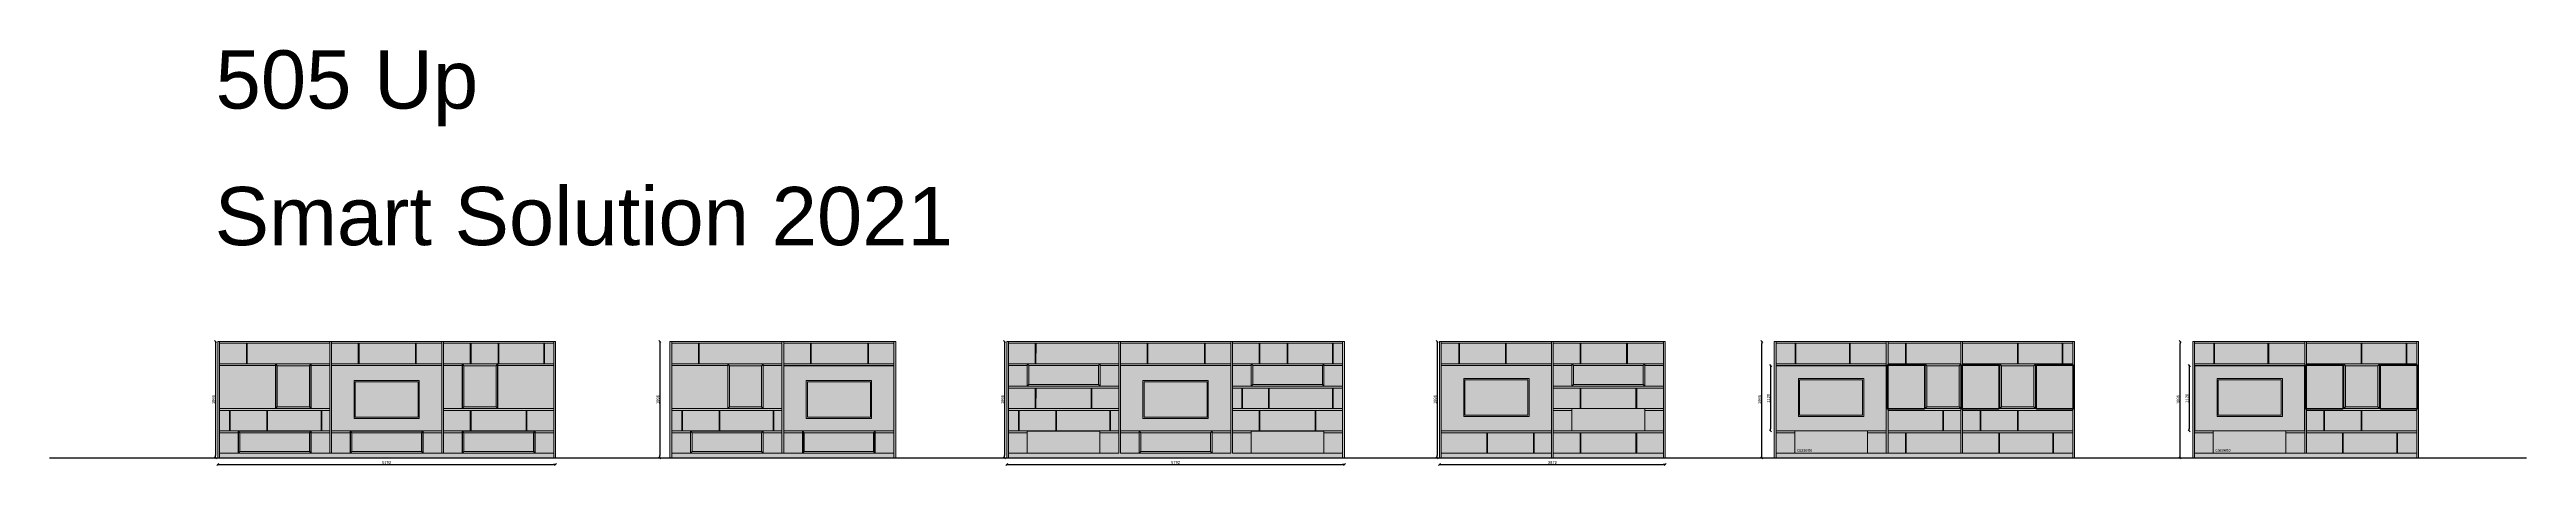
# Model space of a CAD drawing. Header units: inches. Extents: x -2150 to 187520, y -61540 to -22885.
# Drawn here: x -2150 to 40322, y -30028 to -22885 of the extents above; entities that cross this region are included whole.
import ezdxf

# ---------------------------------------------------------------- set-up
doc = ezdxf.new("R2010")
doc.units = ezdxf.units.IN
doc.header["$MEASUREMENT"] = 0
doc.set_wipeout_variables(frame=1)
for name, color, linetype, lineweight in [('06 Linee arredi', 3, 'Continuous', 5), ('Linee arredi', 3, 'Continuous', 20), ('Nessuna', 7, 'Continuous', 5), ('Retino arredi', 7, 'Continuous', 0)]:
    doc.layers.add(name, color=color, linetype=linetype, lineweight=lineweight)
doc.layers.add('Quote', color=5, linetype='Continuous')
doc.styles.add('AI', font='Arial.ttf')
doc.styles.add('Arial', font='Arial.ttf')
doc.styles.add('Helvetica (bold)', font='Helvetica.ttf')
doc.dimstyles.new('M&C_quote arredo', dxfattribs={"dimtxt": 50, "dimasz": 35.34668, "dimexe": 0, "dimexo": 0, "dimgap": 10, "dimtad": 1, "dimdec": 0, "dimtxsty": 'Arial', "dimblk": 'VW_SLASH', "dimcen": 0, "dimse1": 1, "dimse2": 1, "dimazin": 0, "dimtfac": 1, "dimtdec": 0, "dimtix": 1, "dimtmove": 0, "dimatfit": 0, "dimldrblk": 'VW_SLASH', "dimfxl": 0, "dimfxlon": 1, "dimfrac": 2, "dimtolj": 1, "dimarcsym": 0})

# ---------------------------------------------------------------- blocks, each defined once
blk = doc.blocks.new('VW_SLASH')
at = {"color": 0, "linetype": 'ByBlock', "lineweight": -2, "transparency": 16777216}
blk.add_line((0, 0), (-1, 0), dxfattribs=at)
at = {"color": 0, "linetype": 'Continuous', "lineweight": -2, "transparency": 16777216, "flags": 128}
blk.add_lwpolyline([(0.5, 0.5), (-0.5, -0.5)], dxfattribs=at)
blk = doc.blocks.new('*D7')
at = {"layer": 'Defpoints', "color": 0, "transparency": 16777216}
for p in [(735, -27898), (698, -29894), (735, -29894)]:
    blk.add_point(p, dxfattribs=at)
at = {"layer": 'Quote', "color": 0, "lineweight": -2, "transparency": 16777216}
blk.add_line((698, -27933), (698, -29858), dxfattribs=at)
at = {"layer": 'Quote', "color": 0, "lineweight": -2, "transparency": 16777216, "xscale": 35.3466796875, "yscale": 35.3466796875, "zscale": 35.3466796875}
for p, rotation in [((698, -27898), 90), ((698, -29894), 270)]:
    blk.add_blockref('VW_SLASH', p, dxfattribs=dict(at, rotation=rotation))
at = {"layer": 'Quote', "color": 0, "transparency": 16777216, "insert": (662, -28896), "char_height": 50, "attachment_point": 5, "rotation": 90, "style": 'Arial'}
blk.add_mtext('\\A1;1996', dxfattribs=at)
blk = doc.blocks.new('*D8')
at = {"layer": 'Defpoints', "color": 0, "transparency": 16777216}
for p in [(735, -29894), (6527, -29894), (6527, -30010)]:
    blk.add_point(p, dxfattribs=at)
at = {"layer": 'Quote', "color": 0, "lineweight": -2, "transparency": 16777216}
blk.add_line((770, -30010), (6492, -30010), dxfattribs=at)
at = {"layer": 'Quote', "color": 0, "lineweight": -2, "transparency": 16777216, "xscale": 35.3466796875, "yscale": 35.3466796875, "zscale": 35.3466796875, "rotation": 180}
blk.add_blockref('VW_SLASH', (735, -30010), dxfattribs=at)
at = {"layer": 'Quote', "color": 0, "lineweight": -2, "transparency": 16777216, "xscale": 35.3466796875, "yscale": 35.3466796875, "zscale": 35.3466796875}
blk.add_blockref('VW_SLASH', (6527, -30010), dxfattribs=at)
at = {"layer": 'Quote', "color": 0, "transparency": 16777216, "insert": (3631, -29975), "char_height": 50, "attachment_point": 5, "style": 'Arial'}
blk.add_mtext('\\A1;5792', dxfattribs=at)
blk = doc.blocks.new('TV')
at = {"layer": 'Retino arredi', "true_color": 0x969696}
h = blk.add_hatch(color=252, dxfattribs=at)
h.dxf.hatch_style = 1
h.paths.add_polyline_path([(-20, 20), (-1100, 20), (-1100, 630), (-20, 630)], flags=16)
h.paths.add_polyline_path([(-1120, 650), (0, 650), (0, 0), (-1120, 0)])
at = {"layer": 'Retino arredi', "true_color": 0xd2d2d2}
h = blk.add_hatch(color=254, dxfattribs=at)
h.dxf.hatch_style = 1
h.paths.add_polyline_path([(-20, 20), (-1100, 20), (-1100, 630), (-20, 630)])
at = {"layer": 'Linee arredi'}
for points in [[(-1120, 650), (0, 650), (0, 0), (-1120, 0)], [(-20, 20), (-1100, 20), (-1100, 630), (-20, 630)]]:
    blk.add_lwpolyline(points, close=True, dxfattribs=at)
blk = doc.blocks.new('*D18')
at = {"layer": 'Defpoints', "color": 0, "transparency": 16777216}
for p in [(14263, -27898), (14226, -29894), (14263, -29894)]:
    blk.add_point(p, dxfattribs=at)
at = {"layer": 'Quote', "color": 0, "lineweight": -2, "transparency": 16777216}
blk.add_line((14226, -27933), (14226, -29858), dxfattribs=at)
at = {"layer": 'Quote', "color": 0, "lineweight": -2, "transparency": 16777216, "xscale": 35.3466796875, "yscale": 35.3466796875, "zscale": 35.3466796875}
for p, rotation in [((14226, -27898), 90), ((14226, -29894), 270)]:
    blk.add_blockref('VW_SLASH', p, dxfattribs=dict(at, rotation=rotation))
at = {"layer": 'Quote', "color": 0, "transparency": 16777216, "insert": (14190, -28896), "char_height": 50, "attachment_point": 5, "rotation": 90, "style": 'Arial'}
blk.add_mtext('\\A1;1996', dxfattribs=at)
blk = doc.blocks.new('*D19')
at = {"layer": 'Defpoints', "color": 0, "transparency": 16777216}
for p in [(14263, -29894), (20055, -29894), (20055, -30010)]:
    blk.add_point(p, dxfattribs=at)
at = {"layer": 'Quote', "color": 0, "lineweight": -2, "transparency": 16777216}
blk.add_line((14298, -30010), (20020, -30010), dxfattribs=at)
at = {"layer": 'Quote', "color": 0, "lineweight": -2, "transparency": 16777216, "xscale": 35.3466796875, "yscale": 35.3466796875, "zscale": 35.3466796875, "rotation": 180}
blk.add_blockref('VW_SLASH', (14263, -30010), dxfattribs=at)
at = {"layer": 'Quote', "color": 0, "lineweight": -2, "transparency": 16777216, "xscale": 35.3466796875, "yscale": 35.3466796875, "zscale": 35.3466796875}
blk.add_blockref('VW_SLASH', (20055, -30010), dxfattribs=at)
at = {"layer": 'Quote', "color": 0, "transparency": 16777216, "insert": (17159, -29975), "char_height": 50, "attachment_point": 5, "style": 'Arial'}
blk.add_mtext('\\A1;5792', dxfattribs=at)
blk = doc.blocks.new('*D212')
at = {"layer": 'Defpoints', "color": 0, "transparency": 16777216}
for p in [(21683, -27898), (21645, -29894), (21683, -29894)]:
    blk.add_point(p, dxfattribs=at)
at = {"layer": 'Quote', "color": 0, "lineweight": -2, "transparency": 16777216}
blk.add_line((21645, -27933), (21645, -29858), dxfattribs=at)
at = {"layer": 'Quote', "color": 0, "lineweight": -2, "transparency": 16777216, "xscale": 35.3466796875, "yscale": 35.3466796875, "zscale": 35.3466796875}
for p, rotation in [((21645, -27898), 90), ((21645, -29894), 270)]:
    blk.add_blockref('VW_SLASH', p, dxfattribs=dict(at, rotation=rotation))
at = {"layer": 'Quote', "color": 0, "transparency": 16777216, "insert": (21610, -28896), "char_height": 50, "attachment_point": 5, "rotation": 90, "style": 'Arial'}
blk.add_mtext('\\A1;1996', dxfattribs=at)
blk = doc.blocks.new('*D213')
at = {"layer": 'Defpoints', "color": 0, "transparency": 16777216}
for p in [(21683, -29894), (25555, -29894), (25555, -30010)]:
    blk.add_point(p, dxfattribs=at)
at = {"layer": 'Quote', "color": 0, "lineweight": -2, "transparency": 16777216}
blk.add_line((21718, -30010), (25520, -30010), dxfattribs=at)
at = {"layer": 'Quote', "color": 0, "lineweight": -2, "transparency": 16777216, "xscale": 35.3466796875, "yscale": 35.3466796875, "zscale": 35.3466796875, "rotation": 180}
blk.add_blockref('VW_SLASH', (21683, -30010), dxfattribs=at)
at = {"layer": 'Quote', "color": 0, "lineweight": -2, "transparency": 16777216, "xscale": 35.3466796875, "yscale": 35.3466796875, "zscale": 35.3466796875}
blk.add_blockref('VW_SLASH', (25555, -30010), dxfattribs=at)
at = {"layer": 'Quote', "color": 0, "transparency": 16777216, "insert": (23619, -29975), "char_height": 50, "attachment_point": 5, "style": 'Arial'}
blk.add_mtext('\\A1;3872', dxfattribs=at)
blk = doc.blocks.new('Gruppo-13')
at = {"layer": 'Retino arredi'}
h = blk.add_hatch(color=253, dxfattribs=at)
h.dxf.hatch_style = 1
h.paths.add_polyline_path([(-9187, -1123), (-8067, -1123), (-8067, -1773), (-9187, -1773)])
at = {"layer": 'Linee arredi', "lineweight": 5, "transparency": 33554687, "flags": 128}
for points in [[(-9187, -1123), (-8067, -1123), (-8067, -1773), (-9187, -1773)], [(-9167, -1143), (-8087, -1143), (-8087, -1753), (-9167, -1753)]]:
    blk.add_lwpolyline(points, close=True, dxfattribs=at)
blk = doc.blocks.new('*D251')
at = {"layer": 'Defpoints', "color": 0, "transparency": 16777216}
for p in [(8489, -27898), (8315, -29894), (8489, -29894)]:
    blk.add_point(p, dxfattribs=at)
at = {"layer": 'Quote', "color": 0, "lineweight": -2, "transparency": 16777216}
blk.add_line((8315, -27933), (8315, -29858), dxfattribs=at)
at = {"layer": 'Quote', "color": 0, "lineweight": -2, "transparency": 16777216, "xscale": 35.3466796875, "yscale": 35.3466796875, "zscale": 35.3466796875}
for p, rotation in [((8315, -27898), 90), ((8315, -29894), 270)]:
    blk.add_blockref('VW_SLASH', p, dxfattribs=dict(at, rotation=rotation))
at = {"layer": 'Quote', "color": 0, "transparency": 16777216, "insert": (8280, -28896), "char_height": 50, "attachment_point": 5, "rotation": 90, "style": 'Arial'}
blk.add_mtext('\\A1;1996', dxfattribs=at)
blk = doc.blocks.new('Gruppo')
at = {"linetype": 'Continuous', "lineweight": 0, "transparency": 33554687}
blk.add_hatch(color=254, dxfattribs=at).paths.add_polyline_path([(-5454, -1087), (-4334, -1087), (-4334, -1737), (-5454, -1737)])
at = {"layer": 'Retino arredi'}
h = blk.add_hatch(color=252, dxfattribs=at)
h.dxf.hatch_style = 1
h.paths.add_polyline_path([(-4334, -1087), (-5454, -1087), (-5454, -1737), (-4334, -1737)])
h.paths.add_polyline_path([(-4354, -1107), (-4354, -1717), (-5434, -1717), (-5434, -1107)], flags=16)
at = {"layer": '06 Linee arredi', "lineweight": 5, "transparency": 33554687, "flags": 128}
for points in [[(-5454, -1087), (-4334, -1087), (-4334, -1737), (-5454, -1737)], [(-5434, -1107), (-4354, -1107), (-4354, -1717), (-5434, -1717)]]:
    blk.add_lwpolyline(points, close=True, dxfattribs=at)
blk = doc.blocks.new('Gruppo-2')
at = {"color": 255, "linetype": 'Continuous', "lineweight": 5, "transparency": 33554687}
blk.add_wipeout([(-1970, -868), (-1418, -868), (-1418, -1574), (-1970, -1574)], dxfattribs=at).dxf.layer = 'Nessuna'
at = {"layer": 'Nessuna', "color": 7, "linetype": 'Continuous', "lineweight": 5, "transparency": 33554687, "flags": 128}
blk.add_lwpolyline([(-1970, -868), (-1418, -868), (-1418, -1574), (-1970, -1574)], close=True, dxfattribs=at)
at = {"color": 255, "linetype": 'Continuous', "lineweight": 5, "transparency": 33554687}
blk.add_wipeout([(-1970, -868), (-1998, -834), (-1390, -834), (-1418, -868)], dxfattribs=at).dxf.layer = 'Nessuna'
at = {"layer": 'Retino arredi'}
h = blk.add_hatch(color=252, dxfattribs=at)
h.dxf.hatch_style = 1
h.paths.add_polyline_path([(-1390, -834), (-1998, -834), (-1970, -868), (-1418, -868)])
h = blk.add_hatch(color=252, dxfattribs=at)
h.dxf.hatch_style = 1
h.paths.add_polyline_path([(-1418, -868), (-1970, -868), (-1970, -1574), (-1418, -1574)])
at = {"layer": 'Linee arredi', "linetype": 'Continuous', "lineweight": 5, "transparency": 33554687, "flags": 128}
blk.add_lwpolyline([(-1970, -868), (-1998, -834), (-1390, -834), (-1418, -868)], close=True, dxfattribs=at)
at = {"color": 255, "linetype": 'Continuous', "lineweight": 5, "transparency": 33554687}
for points in [[(-1998, -834), (-1970, -868), (-1970, -1574), (-1998, -1602)], [(-1390, -834), (-1418, -868), (-1418, -1574), (-1390, -1602)]]:
    blk.add_wipeout(points, dxfattribs=at).dxf.layer = 'Nessuna'
at = {"layer": 'Retino arredi'}
h = blk.add_hatch(color=252, dxfattribs=at)
h.dxf.hatch_style = 1
h.paths.add_polyline_path([(-1970, -868), (-1998, -834), (-1998, -1602), (-1970, -1574)])
h = blk.add_hatch(color=252, dxfattribs=at)
h.dxf.hatch_style = 1
h.paths.add_polyline_path([(-1390, -834), (-1418, -868), (-1418, -1574), (-1390, -1602)])
at = {"layer": 'Linee arredi', "linetype": 'Continuous', "lineweight": 5, "transparency": 33554687, "flags": 128}
for points in [[(-1998, -834), (-1970, -868), (-1970, -1574), (-1998, -1602)], [(-1390, -834), (-1418, -868), (-1418, -1574), (-1390, -1602)]]:
    blk.add_lwpolyline(points, close=True, dxfattribs=at)
at = {"color": 255, "linetype": 'Continuous', "lineweight": 5, "transparency": 33554687}
blk.add_wipeout([(-1998, -1602), (-1970, -1574), (-1418, -1574), (-1390, -1602)], dxfattribs=at).dxf.layer = 'Nessuna'
at = {"layer": 'Retino arredi'}
h = blk.add_hatch(color=252, dxfattribs=at)
h.dxf.hatch_style = 1
h.paths.add_polyline_path([(-1418, -1574), (-1970, -1574), (-1998, -1602), (-1390, -1602)])
at = {"layer": 'Linee arredi', "linetype": 'Continuous', "lineweight": 5, "transparency": 33554687, "flags": 128}
blk.add_lwpolyline([(-1998, -1602), (-1970, -1574), (-1418, -1574), (-1390, -1602)], close=True, dxfattribs=at)
blk = doc.blocks.new('*D259')
at = {"layer": 'Defpoints', "color": 0, "transparency": 16777216}
for p in [(27209, -27898), (27422, -27898), (27454, -29894)]:
    blk.add_point(p, dxfattribs=at)
at = {"layer": 'Quote', "color": 0, "lineweight": -2, "transparency": 16777216}
blk.add_line((27209, -29858), (27209, -27933), dxfattribs=at)
at = {"layer": 'Quote', "color": 0, "lineweight": -2, "transparency": 16777216, "xscale": 35.3466796875, "yscale": 35.3466796875, "zscale": 35.3466796875}
for p, rotation in [((27209, -27898), 90), ((27209, -29894), 270)]:
    blk.add_blockref('VW_SLASH', p, dxfattribs=dict(at, rotation=rotation))
at = {"layer": 'Quote', "color": 0, "transparency": 16777216, "insert": (27173, -28896), "char_height": 50, "attachment_point": 5, "rotation": 90, "style": 'Arial'}
blk.add_mtext('\\A1;1996', dxfattribs=at)
blk = doc.blocks.new('*D260')
at = {"layer": 'Defpoints', "color": 0, "transparency": 16777216}
for p in [(27454, -28314), (27359, -29434), (27454, -29434)]:
    blk.add_point(p, dxfattribs=at)
at = {"layer": 'Quote', "color": 0, "lineweight": -2, "transparency": 16777216}
blk.add_line((27359, -28349), (27359, -29398), dxfattribs=at)
at = {"layer": 'Quote', "color": 0, "lineweight": -2, "transparency": 16777216, "xscale": 35.3466796875, "yscale": 35.3466796875, "zscale": 35.3466796875}
for p, rotation in [((27359, -28314), 90), ((27359, -29434), 270)]:
    blk.add_blockref('VW_SLASH', p, dxfattribs=dict(at, rotation=rotation))
at = {"layer": 'Quote', "color": 0, "transparency": 16777216, "insert": (27324, -28874), "char_height": 50, "attachment_point": 5, "rotation": 90, "style": 'Arial'}
blk.add_mtext('\\A1;1120', dxfattribs=at)
blk = doc.blocks.new('Gruppo-8')
at = {"linetype": 'Continuous', "lineweight": 5, "transparency": 33554687}
blk.add_wipeout([(-3250, -868), (-2698, -868), (-2698, -1574), (-3250, -1574)], dxfattribs=at).dxf.layer = '06 Linee arredi'
at = {"layer": '06 Linee arredi', "linetype": 'Continuous', "lineweight": 5, "transparency": 33554687, "flags": 128}
blk.add_lwpolyline([(-3250, -868), (-2698, -868), (-2698, -1574), (-3250, -1574)], close=True, dxfattribs=at)
at = {"linetype": 'Continuous', "lineweight": 5, "transparency": 33554687}
blk.add_wipeout([(-3250, -868), (-3278, -834), (-2670, -834), (-2698, -868)], dxfattribs=at).dxf.layer = '06 Linee arredi'
at = {"layer": 'Retino arredi'}
h = blk.add_hatch(color=252, dxfattribs=at)
h.dxf.hatch_style = 1
h.paths.add_polyline_path([(-3278, -834), (-3250, -868), (-3250, -1574), (-3278, -1602)], flags=17)
h.paths.add_polyline_path([(-3278, -834), (-3250, -868), (-3250, -1574), (-3278, -1602)], flags=17)
h.paths.add_polyline_path([(-3250, -868), (-3278, -834), (-2670, -834), (-2698, -868)])
h = blk.add_hatch(color=252, dxfattribs=at)
h.dxf.hatch_style = 1
h.paths.add_polyline_path([(-2698, -868), (-3250, -868), (-3250, -1574), (-2698, -1574)])
at = {"layer": '06 Linee arredi', "linetype": 'Continuous', "lineweight": 5, "transparency": 33554687, "flags": 128}
blk.add_lwpolyline([(-3250, -868), (-3278, -834), (-2670, -834), (-2698, -868)], close=True, dxfattribs=at)
at = {"linetype": 'Continuous', "lineweight": 5, "transparency": 33554687}
for points in [[(-3278, -834), (-3250, -868), (-3250, -1574), (-3278, -1602)], [(-2670, -834), (-2698, -868), (-2698, -1574), (-2670, -1602)]]:
    blk.add_wipeout(points, dxfattribs=at).dxf.layer = '06 Linee arredi'
at = {"layer": 'Retino arredi'}
h = blk.add_hatch(color=252, dxfattribs=at)
h.dxf.hatch_style = 1
h.paths.add_polyline_path([(-3278, -834), (-3250, -868), (-3250, -1574), (-3278, -1602)])
h = blk.add_hatch(color=252, dxfattribs=at)
h.dxf.hatch_style = 1
h.paths.add_polyline_path([(-2670, -834), (-2698, -868), (-2698, -1574), (-2670, -1602)])
at = {"layer": '06 Linee arredi', "linetype": 'Continuous', "lineweight": 5, "transparency": 33554687, "flags": 128}
for points in [[(-3278, -834), (-3250, -868), (-3250, -1574), (-3278, -1602)], [(-2670, -834), (-2698, -868), (-2698, -1574), (-2670, -1602)]]:
    blk.add_lwpolyline(points, close=True, dxfattribs=at)
at = {"linetype": 'Continuous', "lineweight": 5, "transparency": 33554687}
blk.add_wipeout([(-3278, -1602), (-3250, -1574), (-2698, -1574), (-2670, -1602)], dxfattribs=at).dxf.layer = '06 Linee arredi'
at = {"layer": 'Retino arredi'}
h = blk.add_hatch(color=252, dxfattribs=at)
h.dxf.hatch_style = 1
h.paths.add_polyline_path([(-3278, -1602), (-3250, -1574), (-2698, -1574), (-2670, -1602)])
at = {"layer": '06 Linee arredi', "linetype": 'Continuous', "lineweight": 5, "transparency": 33554687, "flags": 128}
blk.add_lwpolyline([(-3278, -1602), (-3250, -1574), (-2698, -1574), (-2670, -1602)], close=True, dxfattribs=at)
blk = doc.blocks.new('Gruppo-4')
at = {"layer": 'Retino arredi'}
h = blk.add_hatch(color=252, dxfattribs=at)
h.dxf.hatch_style = 1
h.paths.add_polyline_path([(2630, -1087), (1510, -1087), (1510, -1737), (2630, -1737)])
h.paths.add_polyline_path([(2610, -1107), (2610, -1717), (1530, -1717), (1530, -1107)], flags=16)
h = blk.add_hatch(color=254, dxfattribs=at)
h.dxf.hatch_style = 1
h.paths.add_polyline_path([(2610, -1107), (1530, -1107), (1530, -1717), (2610, -1717)])
at = {"layer": '06 Linee arredi', "lineweight": 5, "transparency": 33554687, "flags": 128}
for points in [[(1510, -1087), (2630, -1087), (2630, -1737), (1510, -1737)], [(1530, -1107), (2610, -1107), (2610, -1717), (1530, -1717)]]:
    blk.add_lwpolyline(points, close=True, dxfattribs=at)
blk = doc.blocks.new('Gruppo-6')
at = {"color": 255, "linetype": 'Continuous', "lineweight": 5, "transparency": 33554687}
blk.add_wipeout([(3714, -868), (4266, -868), (4266, -1574), (3714, -1574)], dxfattribs=at).dxf.layer = 'Nessuna'
at = {"layer": 'Nessuna', "color": 7, "linetype": 'Continuous', "lineweight": 5, "transparency": 33554687, "flags": 128}
blk.add_lwpolyline([(3714, -868), (4266, -868), (4266, -1574), (3714, -1574)], close=True, dxfattribs=at)
at = {"color": 255, "linetype": 'Continuous', "lineweight": 5, "transparency": 33554687}
blk.add_wipeout([(3714, -868), (3686, -834), (4294, -834), (4266, -868)], dxfattribs=at).dxf.layer = 'Nessuna'
at = {"layer": 'Retino arredi'}
h = blk.add_hatch(color=252, dxfattribs=at)
h.dxf.hatch_style = 1
h.paths.add_polyline_path([(3714, -868), (3686, -834), (4294, -834), (4266, -868)])
h = blk.add_hatch(color=252, dxfattribs=at)
h.dxf.hatch_style = 1
h.paths.add_polyline_path([(4266, -868), (3714, -868), (3714, -1574), (4266, -1574)])
at = {"layer": '06 Linee arredi', "linetype": 'Continuous', "lineweight": 5, "transparency": 33554687, "flags": 128}
blk.add_lwpolyline([(3714, -868), (3686, -834), (4294, -834), (4266, -868)], close=True, dxfattribs=at)
at = {"color": 255, "linetype": 'Continuous', "lineweight": 5, "transparency": 33554687}
for points in [[(3686, -834), (3714, -868), (3714, -1574), (3686, -1602)], [(4294, -834), (4266, -868), (4266, -1574), (4294, -1602)]]:
    blk.add_wipeout(points, dxfattribs=at).dxf.layer = 'Nessuna'
at = {"layer": 'Retino arredi'}
h = blk.add_hatch(color=252, dxfattribs=at)
h.dxf.hatch_style = 1
h.paths.add_polyline_path([(3686, -834), (3714, -868), (3714, -1574), (3686, -1602)])
h = blk.add_hatch(color=252, dxfattribs=at)
h.dxf.hatch_style = 1
h.paths.add_polyline_path([(4294, -834), (4266, -868), (4266, -1574), (4294, -1602)])
at = {"layer": '06 Linee arredi', "linetype": 'Continuous', "lineweight": 5, "transparency": 33554687, "flags": 128}
for points in [[(3686, -834), (3714, -868), (3714, -1574), (3686, -1602)], [(4294, -834), (4266, -868), (4266, -1574), (4294, -1602)]]:
    blk.add_lwpolyline(points, close=True, dxfattribs=at)
at = {"color": 255, "linetype": 'Continuous', "lineweight": 5, "transparency": 33554687}
blk.add_wipeout([(3686, -1602), (3714, -1574), (4266, -1574), (4294, -1602)], dxfattribs=at).dxf.layer = 'Nessuna'
at = {"layer": 'Retino arredi'}
h = blk.add_hatch(color=252, dxfattribs=at)
h.dxf.hatch_style = 1
h.paths.add_polyline_path([(3686, -1602), (3714, -1574), (4266, -1574), (4294, -1602)])
at = {"layer": '06 Linee arredi', "linetype": 'Continuous', "lineweight": 5, "transparency": 33554687, "flags": 128}
blk.add_lwpolyline([(3686, -1602), (3714, -1574), (4266, -1574), (4294, -1602)], close=True, dxfattribs=at)
blk = doc.blocks.new('*D272')
at = {"layer": 'Defpoints', "color": 0, "transparency": 16777216}
for p in [(34386, -27898), (34599, -27898), (34631, -29894)]:
    blk.add_point(p, dxfattribs=at)
at = {"layer": 'Quote', "color": 0, "lineweight": -2, "transparency": 16777216}
blk.add_line((34386, -29858), (34386, -27933), dxfattribs=at)
at = {"layer": 'Quote', "color": 0, "lineweight": -2, "transparency": 16777216, "xscale": 35.3466796875, "yscale": 35.3466796875, "zscale": 35.3466796875}
for p, rotation in [((34386, -27898), 90), ((34386, -29894), 270)]:
    blk.add_blockref('VW_SLASH', p, dxfattribs=dict(at, rotation=rotation))
at = {"layer": 'Quote', "color": 0, "transparency": 16777216, "insert": (34350, -28896), "char_height": 50, "attachment_point": 5, "rotation": 90, "style": 'Arial'}
blk.add_mtext('\\A1;1996', dxfattribs=at)
blk = doc.blocks.new('*D273')
at = {"layer": 'Defpoints', "color": 0, "transparency": 16777216}
for p in [(34631, -28314), (34536, -29434), (34631, -29434)]:
    blk.add_point(p, dxfattribs=at)
at = {"layer": 'Quote', "color": 0, "lineweight": -2, "transparency": 16777216}
blk.add_line((34536, -28349), (34536, -29398), dxfattribs=at)
at = {"layer": 'Quote', "color": 0, "lineweight": -2, "transparency": 16777216, "xscale": 35.3466796875, "yscale": 35.3466796875, "zscale": 35.3466796875}
for p, rotation in [((34536, -28314), 90), ((34536, -29434), 270)]:
    blk.add_blockref('VW_SLASH', p, dxfattribs=dict(at, rotation=rotation))
at = {"layer": 'Quote', "color": 0, "transparency": 16777216, "insert": (34501, -28874), "char_height": 50, "attachment_point": 5, "rotation": 90, "style": 'Arial'}
blk.add_mtext('\\A1;1120', dxfattribs=at)

msp = doc.modelspace()

# ---------------------------------------------------------------- hatches: boundary and pattern name
at = {"layer": 'Nessuna', "linetype": 'Continuous', "lineweight": 5, "transparency": 33554534}
h = msp.add_hatch(color=256, dxfattribs=at)
h.set_gradient(color1=(255, 255, 255), color2=(154, 154, 154))
h.paths.add_polyline_path([(8842, -29435.6), (10086, -29435.6), (10086, -29815.6), (8842, -29815.6)])
at = {"layer": 'Retino arredi'}
h = msp.add_hatch(color=256, dxfattribs=at)
h.dxf.hatch_style = 1
h.paths.add_polyline_path([(4928.1, -29817.6), (4607.1, -29817.6), (4607.1, -29465.6), (4928.1, -29465.6)], flags=16)
h.paths.add_polyline_path([(6495.1, -29465.6), (6176.1, -29465.6), (6176.1, -29817.6), (6495.1, -29817.6)], flags=16)
h.paths.add_polyline_path([(4607.1, -29081.6), (6495.1, -29081.6), (6495.1, -29433.6), (4607.1, -29433.6)], flags=16)
h.paths.add_polyline_path([(4928.1, -29049.6), (4607.1, -29049.6), (4607.1, -28313.6), (4928.1, -28313.6)], flags=16)
h.paths.add_polyline_path([(6495.1, -28313.6), (5536.1, -28313.6), (5536.1, -29049.6), (6495.1, -29049.6)], flags=16)
h.paths.add_polyline_path([(4607.1, -27929.6), (6495.1, -27929.6), (6495.1, -28281.6), (4607.1, -28281.6)], flags=16)
h.paths.add_polyline_path([(2687.1, -28281.6), (4575.1, -28281.6), (4575.1, -27929.6), (2687.1, -27929.6)], flags=16)
h.paths.add_polyline_path([(4575.1, -29433.6), (2687.1, -29433.6), (2687.1, -28313.6), (4575.1, -28313.6)], flags=16)
h.paths.add_polyline_path([(4255.1, -29817.6), (4575.1, -29817.6), (4575.1, -29465.6), (4255.1, -29465.6)], flags=16)
h.paths.add_polyline_path([(2687.1, -29465.6), (3007.1, -29465.6), (3007.1, -29817.6), (2687.1, -29817.6)], flags=16)
h.paths.add_polyline_path([(1086.1, -29817.6), (767.1, -29817.6), (767.1, -29465.6), (1086.1, -29465.6)], flags=16)
h.paths.add_polyline_path([(2655.1, -29465.6), (2334.1, -29465.6), (2334.1, -29817.6), (2655.1, -29817.6)], flags=16)
h.paths.add_polyline_path([(767.1, -29081.6), (2655.1, -29081.6), (2655.1, -29433.6), (767.1, -29433.6)], flags=16)
h.paths.add_polyline_path([(1726.1, -29049.6), (767.1, -29049.6), (767.1, -28313.6), (1726.1, -28313.6)], flags=16)
h.paths.add_polyline_path([(2655.1, -28313.6), (2334.1, -28313.6), (2334.1, -29049.6), (2655.1, -29049.6)], flags=16)
h.paths.add_polyline_path([(767.1, -27929.6), (2655.1, -27929.6), (2655.1, -28281.6), (767.1, -28281.6)], flags=16)
h.paths.add_polyline_path([(5536.1, -29049.6), (4928.1, -29049.6), (4928.1, -28281.6), (5536.1, -28281.6)], flags=16)
h.paths.add_polyline_path([(4928.1, -29433.6), (6176.1, -29433.6), (6176.1, -29817.6), (4928.1, -29817.6)], flags=16)
h.paths.add_polyline_path([(3007.1, -29817.6), (4255.1, -29817.6), (4255.1, -29433.6), (3007.1, -29433.6)], flags=16)
h.paths.add_polyline_path([(1086.1, -29433.6), (2334.1, -29433.6), (2334.1, -29817.6), (1086.1, -29817.6)], flags=16)
h.paths.add_polyline_path([(1726.1, -28281.6), (2334.1, -28281.6), (2334.1, -29049.6), (1726.1, -29049.6)], flags=16)
h.paths.add_polyline_path([(735.1, -27897.6), (6527.1, -27897.6), (6527.1, -29893.6), (735.1, -29893.6)])
h = msp.add_hatch(color=254, dxfattribs=at)
h.dxf.hatch_style = 1
h.paths.add_polyline_path([(767.1, -27929.6), (767.1, -28281.6), (2655.1, -28281.6), (2655.1, -27929.6)])
h.paths.add_polyline_path([(2655.1, -28313.6), (2334.1, -28313.6), (2334.1, -29049.6), (2655.1, -29049.6)])
h.paths.add_polyline_path([(2687.1, -28313.6), (2687.1, -29433.6), (4575.1, -29433.6), (4575.1, -28313.6)])
h.paths.add_polyline_path([(4575.1, -28281.6), (4575.1, -27929.6), (2687.1, -27929.6), (2687.1, -28281.6)])
h.paths.add_polyline_path([(6495.1, -28281.6), (6495.1, -27929.6), (4607.1, -27929.6), (4607.1, -28281.6)])
h.paths.add_polyline_path([(5536.1, -28313.6), (5536.1, -29049.6), (6495.1, -29049.6), (6495.1, -28313.6)])
h.paths.add_polyline_path([(4928.1, -28313.6), (4607.1, -28313.6), (4607.1, -29049.6), (4928.1, -29049.6)])
h.paths.add_polyline_path([(4607.1, -29081.6), (4607.1, -29433.6), (6495.1, -29433.6), (6495.1, -29081.6)])
h.paths.add_polyline_path([(6176.1, -29465.6), (6176.1, -29817.6), (6495.1, -29817.6), (6495.1, -29465.6)])
h.paths.add_polyline_path([(4607.1, -29817.6), (4928.1, -29817.6), (4928.1, -29465.6), (4607.1, -29465.6)])
h.paths.add_polyline_path([(4255.1, -29465.6), (4255.1, -29817.6), (4575.1, -29817.6), (4575.1, -29465.6)])
h.paths.add_polyline_path([(2687.1, -29817.6), (3007.1, -29817.6), (3007.1, -29465.6), (2687.1, -29465.6)])
h.paths.add_polyline_path([(2334.1, -29465.6), (2334.1, -29817.6), (2655.1, -29817.6), (2655.1, -29465.6)])
h.paths.add_polyline_path([(2655.1, -29433.6), (2655.1, -29081.6), (767.1, -29081.6), (767.1, -29433.6)])
h.paths.add_polyline_path([(1086.1, -29817.6), (1086.1, -29465.6), (767.1, -29465.6), (767.1, -29817.6)])
h.paths.add_polyline_path([(1726.1, -29049.6), (1726.1, -28313.6), (767.1, -28313.6), (767.1, -29049.6)])
h = msp.add_hatch(color=256, dxfattribs=at)
h.dxf.hatch_style = 1
h.paths.add_polyline_path([(17783, -29465.6), (18103, -29465.6), (18103, -29817.6), (17783, -29817.6)], flags=16)
h.paths.add_polyline_path([(16535, -29817.6), (17783, -29817.6), (17783, -29433.6), (16535, -29433.6)], flags=16)
h.paths.add_polyline_path([(16215, -29465.6), (16535, -29465.6), (16535, -29817.6), (16215, -29817.6)], flags=16)
h.paths.add_polyline_path([(18103, -28313.6), (16215, -28313.6), (16215, -29433.6), (18103, -29433.6)], flags=16)
h.paths.add_polyline_path([(16215, -27929.6), (18103, -27929.6), (18103, -28281.6), (16215, -28281.6)], flags=16)
h.paths.add_polyline_path([(19702, -29465.6), (20023, -29465.6), (20023, -29817.6), (19702, -29817.6)], flags=16)
h.paths.add_polyline_path([(18456, -29817.6), (18135, -29817.6), (18135, -29465.6), (18456, -29465.6)], flags=16)
h.paths.add_polyline_path([(19702, -29435.6), (18456, -29435.6), (18456, -29817.6), (19702, -29817.6)], flags=16)
h.paths.add_polyline_path([(18135, -29081.6), (20023, -29081.6), (20023, -29433.6), (18135, -29433.6)], flags=16)
h.paths.add_polyline_path([(20023, -28697.6), (18135, -28697.6), (18135, -29049.6), (20023, -29049.6)], flags=16)
h.paths.add_polyline_path([(19703, -28313.6), (20023, -28313.6), (20023, -28665.6), (19703, -28665.6)], flags=16)
h.paths.add_polyline_path([(18455, -28665.6), (19703, -28665.6), (19703, -28281.6), (18455, -28281.6)], flags=16)
h.paths.add_polyline_path([(18135, -28313.6), (18455, -28313.6), (18455, -28665.6), (18135, -28665.6)], flags=16)
h.paths.add_polyline_path([(20023, -27929.6), (18135, -27929.6), (18135, -28281.6), (20023, -28281.6)], flags=16)
h.paths.add_polyline_path([(14616, -29465.6), (14295, -29465.6), (14295, -29817.6), (14616, -29817.6)], flags=16)
h.paths.add_polyline_path([(15862, -29817.6), (16183, -29817.6), (16183, -29465.6), (15862, -29465.6)], flags=16)
h.paths.add_polyline_path([(14616, -29435.6), (15862, -29435.6), (15862, -29817.6), (14616, -29817.6)], flags=16)
h.paths.add_polyline_path([(16183, -29081.6), (14295, -29081.6), (14295, -29433.6), (16183, -29433.6)], flags=16)
h.paths.add_polyline_path([(14295, -28697.6), (16183, -28697.6), (16183, -29049.6), (14295, -29049.6)], flags=16)
h.paths.add_polyline_path([(14615, -28313.6), (14295, -28313.6), (14295, -28665.6), (14615, -28665.6)], flags=16)
h.paths.add_polyline_path([(15863, -28665.6), (14615, -28665.6), (14615, -28281.6), (15863, -28281.6)], flags=16)
h.paths.add_polyline_path([(16183, -28313.6), (15863, -28313.6), (15863, -28665.6), (16183, -28665.6)], flags=16)
h.paths.add_polyline_path([(14295, -27929.6), (16183, -27929.6), (16183, -28281.6), (14295, -28281.6)], flags=16)
h.paths.add_polyline_path([(14263, -27897.6), (20055, -27897.6), (20055, -29893.6), (14263, -29893.6)])
h = msp.add_hatch(color=254, dxfattribs=at)
h.dxf.hatch_style = 1
h.paths.add_polyline_path([(15862, -29817.6), (16183, -29817.6), (16183, -29465.6), (15862, -29465.6)])
h.paths.add_polyline_path([(16183, -29081.6), (14295, -29081.6), (14295, -29433.6), (16183, -29433.6)])
h.paths.add_polyline_path([(14295, -28697.6), (16183, -28697.6), (16183, -29049.6), (14295, -29049.6)])
h.paths.add_polyline_path([(16183, -28313.6), (15863, -28313.6), (15863, -28665.6), (16183, -28665.6)])
h.paths.add_polyline_path([(14295, -27929.6), (16183, -27929.6), (16183, -28281.6), (14295, -28281.6)])
h.paths.add_polyline_path([(14616, -29465.6), (14295, -29465.6), (14295, -29817.6), (14616, -29817.6)])
h.paths.add_polyline_path([(14615, -28313.6), (14295, -28313.6), (14295, -28665.6), (14615, -28665.6)])
h.paths.add_polyline_path([(16215, -29465.6), (16535, -29465.6), (16535, -29817.6), (16215, -29817.6)])
h.paths.add_polyline_path([(16215, -27929.6), (18103, -27929.6), (18103, -28281.6), (16215, -28281.6)])
h.paths.add_polyline_path([(17783, -29465.6), (18103, -29465.6), (18103, -29817.6), (17783, -29817.6)])
h.paths.add_polyline_path([(18456, -29817.6), (18135, -29817.6), (18135, -29465.6), (18456, -29465.6)])
h.paths.add_polyline_path([(18135, -29081.6), (20023, -29081.6), (20023, -29433.6), (18135, -29433.6)])
h.paths.add_polyline_path([(20023, -28697.6), (18135, -28697.6), (18135, -29049.6), (20023, -29049.6)])
h.paths.add_polyline_path([(18135, -28313.6), (18455, -28313.6), (18455, -28665.6), (18135, -28665.6)])
h.paths.add_polyline_path([(20023, -27929.6), (18135, -27929.6), (18135, -28281.6), (20023, -28281.6)])
h.paths.add_polyline_path([(19702, -29465.6), (20023, -29465.6), (20023, -29817.6), (19702, -29817.6)])
h.paths.add_polyline_path([(19703, -28313.6), (20023, -28313.6), (20023, -28665.6), (19703, -28665.6)])
h = msp.add_hatch(color=256, dxfattribs=at)
h.dxf.hatch_style = 1
h.paths.add_polyline_path([(23602.9, -27929.6), (21714.9, -27929.6), (21714.9, -28281.6), (23602.9, -28281.6)], flags=16)
h.paths.add_polyline_path([(25522.9, -28281.6), (23634.9, -28281.6), (23634.9, -27929.6), (25522.9, -27929.6)], flags=16)
h.paths.add_polyline_path([(25202.9, -28665.6), (25522.9, -28665.6), (25522.9, -28313.6), (25202.9, -28313.6)], flags=16)
h.paths.add_polyline_path([(23954.9, -28281.6), (25202.9, -28281.6), (25202.9, -28665.6), (23954.9, -28665.6)], flags=16)
h.paths.add_polyline_path([(23634.9, -28665.6), (23954.9, -28665.6), (23954.9, -28313.6), (23634.9, -28313.6)], flags=16)
h.paths.add_polyline_path([(25522.9, -29049.6), (23634.9, -29049.6), (23634.9, -28697.6), (25522.9, -28697.6)], flags=16)
h.paths.add_polyline_path([(23954.9, -29433.6), (25202.9, -29433.6), (25202.9, -29049.6), (23954.9, -29049.6)], flags=16)
h.paths.add_polyline_path([(23954.9, -29081.6), (23634.9, -29081.6), (23634.9, -29433.6), (23954.9, -29433.6)], flags=16)
h.paths.add_polyline_path([(25522.9, -29433.6), (25202.9, -29433.6), (25202.9, -29081.6), (25522.9, -29081.6)], flags=16)
h.paths.add_polyline_path([(23634.9, -29817.6), (25522.9, -29817.6), (25522.9, -29465.6), (23634.9, -29465.6)], flags=16)
h.paths.add_polyline_path([(23602.9, -29465.6), (21714.9, -29465.6), (21714.9, -29817.6), (23602.9, -29817.6)], flags=16)
h.paths.add_polyline_path([(21714.9, -28313.6), (23602.9, -28313.6), (23602.9, -29433.6), (21714.9, -29433.6)], flags=16)
h.paths.add_polyline_path([(21682.9, -27897.6), (25554.9, -27897.6), (25554.9, -29893.6), (21682.9, -29893.6)])
h = msp.add_hatch(color=254, dxfattribs=at)
h.dxf.hatch_style = 1
h.paths.add_polyline_path([(23602.9, -27929.6), (21714.9, -27929.6), (21714.9, -28281.6), (23602.9, -28281.6)])
h.paths.add_polyline_path([(25522.9, -28281.6), (23634.9, -28281.6), (23634.9, -27929.6), (25522.9, -27929.6)])
h.paths.add_polyline_path([(23634.9, -28665.6), (23954.9, -28665.6), (23954.9, -28313.6), (23634.9, -28313.6)])
h.paths.add_polyline_path([(25522.9, -29049.6), (23634.9, -29049.6), (23634.9, -28697.6), (25522.9, -28697.6)])
h.paths.add_polyline_path([(23954.9, -29081.6), (23634.9, -29081.6), (23634.9, -29433.6), (23954.9, -29433.6)])
h.paths.add_polyline_path([(23634.9, -29817.6), (25522.9, -29817.6), (25522.9, -29465.6), (23634.9, -29465.6)])
h.paths.add_polyline_path([(23602.9, -29465.6), (21714.9, -29465.6), (21714.9, -29817.6), (23602.9, -29817.6)])
h.paths.add_polyline_path([(25202.9, -28665.6), (25522.9, -28665.6), (25522.9, -28313.6), (25202.9, -28313.6)])
h.paths.add_polyline_path([(25522.9, -29433.6), (25202.9, -29433.6), (25202.9, -29081.6), (25522.9, -29081.6)])
h = msp.add_hatch(color=253, dxfattribs=at)
h.dxf.hatch_style = 1
h.paths.add_polyline_path([(1086.1, -29433.6), (2334.1, -29433.6), (2334.1, -29817.6), (1086.1, -29817.6)])
h.paths.add_polyline_path([(1726.1, -28281.6), (2334.1, -28281.6), (2334.1, -29049.6), (1726.1, -29049.6)])
h.paths.add_polyline_path([(5536.1, -29049.6), (4928.1, -29049.6), (4928.1, -28281.6), (5536.1, -28281.6)])
h.paths.add_polyline_path([(4928.1, -29433.6), (6176.1, -29433.6), (6176.1, -29817.6), (4928.1, -29817.6)])
h = msp.add_hatch(color=253, dxfattribs=at)
h.dxf.hatch_style = 1
h.paths.add_polyline_path([(16535, -29817.6), (17783, -29817.6), (17783, -29433.6), (16535, -29433.6)])
h.paths.add_polyline_path([(14616, -29435.6), (15862, -29435.6), (15862, -29817.6), (14616, -29817.6)])
h.paths.add_polyline_path([(15863, -28665.6), (14615, -28665.6), (14615, -28281.6), (15863, -28281.6)])
h.paths.add_polyline_path([(19702, -29435.6), (18456, -29435.6), (18456, -29817.6), (19702, -29817.6)])
h.paths.add_polyline_path([(18455, -28665.6), (19703, -28665.6), (19703, -28281.6), (18455, -28281.6)])
h = msp.add_hatch(color=252, dxfattribs=at)
h.dxf.hatch_style = 1
h.paths.add_polyline_path([(18103, -28313.6), (16215, -28313.6), (16215, -29433.6), (18103, -29433.6)])
h = msp.add_hatch(color=254, dxfattribs=at)
h.dxf.hatch_style = 1
h.paths.add_polyline_path([(21714.9, -28313.6), (23602.9, -28313.6), (23602.9, -29433.6), (21714.9, -29433.6)])
h = msp.add_hatch(color=253, dxfattribs=at)
h.dxf.hatch_style = 1
h.paths.add_polyline_path([(23954.9, -28281.6), (25202.9, -28281.6), (25202.9, -28665.6), (23954.9, -28665.6)])
h.paths.add_polyline_path([(23954.9, -29433.6), (25202.9, -29433.6), (25202.9, -29049.6), (23954.9, -29049.6)])
h = msp.add_hatch(color=252, dxfattribs=at)
h.dxf.hatch_style = 1
h.paths.add_polyline_path([(3007.1, -29817.6), (4255.1, -29817.6), (4255.1, -29433.6), (3007.1, -29433.6)])
h = msp.add_hatch(color=253, dxfattribs=at)
h.dxf.hatch_style = 1
h.paths.add_polyline_path([(8842, -29435.6), (10086, -29435.6), (10086, -29815.6), (8842, -29815.6)])
h = msp.add_hatch(color=253, dxfattribs=at)
h.dxf.hatch_style = 1
h.paths.add_polyline_path([(12009, -29433.6), (10761, -29433.6), (10761, -29817.6), (12009, -29817.6)])

# ---------------------------------------------------------------- linework, layer by layer
msp.add_line((-2149.6, -29893.6), (40321.6, -29893.6))
at = {"layer": 'Linee arredi'}
for p, q in [((767.1, -27897.6), (767.1, -27929.6)), ((1225.1, -27929.6), (1225.1, -28281.6)), ((1237.1, -27929.6), (1237.1, -28281.6)), ((2655.1, -27897.6), (2655.1, -27929.6)), ((2687.1, -27897.6), (2687.1, -27929.6)), ((3145.1, -27929.6), (3145.1, -28281.6)), ((3157.1, -27929.6), (3157.1, -28281.6)), ((4127.1, -27929.6), (4127.1, -28281.6)), ((4139.1, -27929.6), (4139.1, -28281.6)), ((4575.1, -27897.6), (4575.1, -27929.6)), ((4607.1, -27897.6), (4607.1, -27929.6)), ((5065.1, -27929.6), (5065.1, -28281.6)), ((5077.1, -27929.6), (5077.1, -28281.6)), ((5545.1, -27929.6), (5545.1, -28281.6)), ((5557.1, -27929.6), (5557.1, -28281.6)), ((6323.1, -27929.6), (6323.1, -28281.6)), ((6335.1, -27929.6), (6335.1, -28281.6)), ((6495.1, -27897.6), (6495.1, -27929.6)), ((14295, -27929.6), (14295, -27897.6)), ((14753, -27929.6), (14753, -28281.6)), ((14765, -28281.6), (14765.1, -27929.8)), ((16183, -27929.6), (16183, -27897.6)), ((16215, -27929.6), (16215, -27897.6)), ((16673, -27929.6), (16673, -28281.6)), ((16685, -28281.6), (16685.1, -27929.8)), ((17655, -27929.6), (17655, -28281.6)), ((17667, -28281.6), (17667.1, -27929.8)), ((18103, -27929.6), (18103, -27897.6)), ((18135, -27929.6), (18135, -27897.6)), ((18593, -27929.5), (18593, -28281.5)), ((18605, -28281.5), (18605.1, -27929.7)), ((19073, -27929.6), (19073, -28281.6)), ((19085, -28281.6), (19085.1, -27929.8)), ((19851, -27929.5), (19851, -28281.5)), ((19863, -28281.5), (19863.1, -27929.7)), ((20023, -27929.6), (20023, -27897.6)), ((21714.9, -27929.6), (21714.9, -27897.6)), ((22012.9, -28281.6), (22012.9, -27929.6)), ((22024.9, -27929.6), (22024.9, -28281.6)), ((22812.9, -28281.6), (22812.9, -27929.6)), ((22824.9, -27929.6), (22824.9, -28281.6)), ((23602.9, -27929.6), (23602.9, -27897.6)), ((23634.9, -27929.6), (23634.9, -27897.6)), ((24092.9, -28281.6), (24092.9, -27929.6)), ((24104.9, -27929.6), (24104.9, -28281.6)), ((24892.9, -28281.6), (24892.9, -27929.6)), ((24904.9, -27929.6), (24904.9, -28281.6)), ((25522.9, -27929.6), (25522.9, -27897.6)), ((767.1, -28281.6), (767, -28313.6)), ((1728.1, -28283.6), (1726.1, -28281.6)), ((1754.1, -28316.3), (1728.1, -28283.6)), ((2306.1, -28316.3), (2332.1, -28283.6)), ((2332.1, -28283.6), (2334.1, -28281.6)), ((2655.1, -28281.6), (2655, -28313.6)), ((2687.1, -28281.6), (2687, -28313.6)), ((4575.1, -28281.6), (4575, -28313.6)), ((4607.1, -28281.6), (4607, -28313.6)), ((4930.1, -28283.6), (4928.1, -28281.6)), ((4956.1, -28316.3), (4930.1, -28283.6)), ((5508.1, -28316.3), (5534.1, -28283.6)), ((5534.1, -28283.6), (5536.1, -28281.6)), ((6495.1, -28281.6), (6495, -28313.6)), ((14295, -28313.6), (14295, -28281.6)), ((14643, -28313.6), (14615, -28281.6)), ((15835, -28313.6), (15863, -28281.6)), ((16183, -28313.6), (16183, -28281.6)), ((16215, -28313.6), (16215, -28281.6)), ((18103, -28313.6), (18103, -28281.6)), ((18135, -28313.6), (18135, -28281.6)), ((18483, -28313.6), (18455, -28281.6)), ((19675, -28313.6), (19703, -28281.6)), ((20023, -28313.6), (20023, -28281.6)), ((21714.9, -28281.6), (21714.9, -28313.6)), ((23602.9, -28281.6), (23602.9, -28313.6)), ((23634.9, -28281.6), (23634.9, -28313.6)), ((23982.9, -28313.6), (23954.9, -28281.6)), ((25174.9, -28313.6), (25202.9, -28281.6)), ((25522.9, -28281.6), (25522.9, -28313.6)), ((14295, -28697.6), (14295, -28665.6)), ((14643, -28637.6), (14615, -28665.6)), ((14753, -28697.5), (14753, -29049.5)), ((14765, -29049.5), (14765.1, -28697.7)), ((15713, -28697.5), (15713, -29049.5)), ((15725, -29049.5), (15725.1, -28697.7)), ((15835, -28637.6), (15863, -28665.6)), ((16183, -28697.6), (16183, -28665.6)), ((16215, -28697.6), (16215, -28665.6)), ((18103, -28697.6), (18103, -28665.6)), ((18135, -28697.6), (18135, -28665.6)), ((18295, -28697.5), (18295, -29049.5)), ((18307, -29049.5), (18307.1, -28697.7)), ((18483, -28637.6), (18455, -28665.6)), ((18753, -28697.5), (18753, -29049.5)), ((18765, -29049.5), (18765.1, -28697.7)), ((19675, -28637.6), (19703, -28665.6)), ((19851, -28697.5), (19851, -29049.5)), ((19863, -29049.5), (19863.1, -28697.7)), ((20023, -28697.6), (20023, -28665.6)), ((23634.9, -28697.6), (23634.9, -28665.6)), ((23982.9, -28637.6), (23954.9, -28665.6)), ((24092.9, -29049.6), (24092.9, -28697.6)), ((24104.9, -28697.6), (24104.9, -29049.6)), ((25052.9, -29049.6), (25052.9, -28697.6)), ((25064.9, -28697.6), (25064.9, -29049.6)), ((25174.9, -28637.6), (25202.9, -28665.6)), ((25522.9, -28697.6), (25522.9, -28665.6)), ((767.1, -29049.6), (767.1, -29081.6)), ((937.1, -29081.6), (937.1, -29433.6)), ((949.1, -29081.6), (949.1, -29433.6)), ((1577.1, -29081.6), (1577.1, -29433.6)), ((1589.1, -29081.6), (1589.1, -29433.6)), ((1726.1, -29049.6), (1754.1, -29021.6)), ((2334.1, -29049.6), (2306.1, -29021.6)), ((2505.1, -29081.6), (2505.1, -29433.6)), ((2517.1, -29081.6), (2517.1, -29433.6)), ((2655.1, -29049.6), (2655.1, -29081.6)), ((4607.1, -29049.6), (4607.1, -29081.6)), ((4928.1, -29049.6), (4956.1, -29021.6)), ((5065.1, -29081.6), (5065.1, -29433.6)), ((5077.1, -29081.6), (5077.1, -29433.6)), ((5536.1, -29049.6), (5508.1, -29021.6)), ((6025.1, -29081.6), (6025.1, -29433.6)), ((6037.1, -29081.6), (6037.1, -29433.6)), ((6495.1, -29049.6), (6495.1, -29081.6)), ((14295, -29081.6), (14295, -29049.6)), ((14465, -29081.5), (14465, -29433.5)), ((14477, -29433.5), (14477.1, -29081.7)), ((15105, -29081.5), (15105, -29433.5)), ((15117, -29433.5), (15117.1, -29081.7)), ((16033, -29081.5), (16033, -29433.5)), ((16045, -29433.5), (16045.1, -29081.7)), ((16183, -29081.6), (16183, -29049.6)), ((16215, -29081.6), (16215, -29049.6)), ((18103, -29081.6), (18103, -29049.6)), ((18135, -29081.6), (18135, -29049.6)), ((18593, -29081.5), (18593, -29433.5)), ((18605, -29433.5), (18605.1, -29081.7)), ((19553, -29081.5), (19553, -29433.5)), ((19565, -29433.5), (19565.1, -29081.7)), ((20023, -29081.6), (20023, -29049.6)), ((23634.9, -29081.6), (23634.9, -29049.6)), ((25522.9, -29081.6), (25522.9, -29049.6)), ((767.1, -29433.6), (767.1, -29465.6)), ((1088.1, -29435.6), (1086.1, -29433.6)), ((1114.1, -29468.3), (1088.1, -29435.6)), ((2306.1, -29468.3), (2332.1, -29435.6)), ((2332.1, -29435.6), (2334.1, -29433.6)), ((2655.1, -29433.6), (2655.1, -29465.6)), ((2687.1, -29433.6), (2687.1, -29465.6)), ((3009.1, -29435.6), (3007.1, -29433.6)), ((3035.1, -29468.3), (3009.1, -29435.6)), ((4227.1, -29468.3), (4253.1, -29435.6)), ((4253.1, -29435.6), (4255.1, -29433.6)), ((4575.1, -29433.6), (4575.1, -29465.6)), ((4607.1, -29433.6), (4607.1, -29465.6)), ((4930.1, -29435.6), (4928.1, -29433.6)), ((4956.1, -29468.3), (4930.1, -29435.6)), ((6148.1, -29468.3), (6174.1, -29435.6)), ((6174.1, -29435.6), (6176.1, -29433.6)), ((6495.1, -29433.6), (6495.1, -29465.6)), ((14295, -29465.6), (14295, -29433.6)), ((16183, -29465.6), (16183, -29433.6)), ((16215, -29465.6), (16215, -29433.6)), ((16563, -29465.6), (16535, -29433.6)), ((17755, -29465.6), (17783, -29433.6)), ((18103, -29465.6), (18103, -29433.6)), ((18135, -29465.6), (18135, -29433.6)), ((20023, -29465.6), (20023, -29433.6)), ((21714.9, -29465.6), (21714.9, -29433.6)), ((22492.9, -29817.6), (22492.9, -29465.6)), ((22504.9, -29465.6), (22504.9, -29817.6)), ((23292.9, -29817.6), (23292.9, -29465.6)), ((23304.9, -29465.6), (23304.9, -29817.6)), ((23602.9, -29465.6), (23602.9, -29433.6)), ((23634.9, -29465.6), (23634.9, -29433.6)), ((24092.9, -29817.6), (24092.9, -29465.6)), ((24104.9, -29465.6), (24104.9, -29817.6)), ((25052.9, -29817.6), (25052.9, -29465.6)), ((25064.9, -29465.6), (25064.9, -29817.6)), ((25522.9, -29465.6), (25522.9, -29433.6)), ((767.1, -29817.6), (767.1, -29893.6)), ((1086.1, -29817.6), (1114.1, -29789.6)), ((2334.1, -29817.6), (2306.1, -29789.6)), ((2655.1, -29817.6), (2687.1, -29817.6)), ((3007.1, -29817.6), (3035.1, -29789.6)), ((4255.1, -29817.6), (4227.1, -29789.6)), ((4607.1, -29817.6), (4575.1, -29817.6)), ((4928.1, -29817.6), (4956.1, -29789.6)), ((6176.1, -29817.6), (6148.1, -29789.6)), ((6495.1, -29817.6), (6495.1, -29893.6)), ((14295, -29893.6), (14295, -29817.6)), ((16563, -29789.6), (16535, -29817.6)), ((17755, -29789.6), (17783, -29817.6)), ((20023, -29893.6), (20023, -29817.6)), ((21714.9, -29893.6), (21714.9, -29817.6)), ((23602.9, -29893.6), (23602.9, -29817.6)), ((23634.9, -29893.6), (23634.9, -29817.6)), ((25522.9, -29893.6), (25522.9, -29817.6))]:
    msp.add_line(p, q, dxfattribs=at)
for points in [[(735.1, -27897.6), (6527.1, -27897.6), (6527.1, -29893.6), (735.1, -29893.6)], [(767.1, -27929.6), (2655.1, -27929.6), (2655.1, -28281.6), (767.1, -28281.6)], [(2687.1, -28281.6), (4575.1, -28281.6), (4575.1, -27929.6), (2687.1, -27929.6)], [(4607.1, -27929.6), (6495.1, -27929.6), (6495.1, -28281.6), (4607.1, -28281.6)], [(14263, -27897.6), (20055, -27897.6), (20055, -29893.6), (14263, -29893.6)], [(14295, -27929.6), (16183, -27929.6), (16183, -28281.6), (14295, -28281.6)], [(16215, -27929.6), (18103, -27929.6), (18103, -28281.6), (16215, -28281.6)], [(20023, -27929.6), (18135, -27929.6), (18135, -28281.6), (20023, -28281.6)], [(21682.9, -27897.6), (25554.9, -27897.6), (25554.9, -29893.6), (21682.9, -29893.6)], [(23602.9, -27929.6), (21714.9, -27929.6), (21714.9, -28281.6), (23602.9, -28281.6)], [(25522.9, -28281.6), (23634.9, -28281.6), (23634.9, -27929.6), (25522.9, -27929.6)], [(1726.1, -29049.6), (767.1, -29049.6), (767.1, -28313.6), (1726.1, -28313.6)], [(1726.1, -28281.6), (2334.1, -28281.6), (2334.1, -29049.6), (1726.1, -29049.6)], [(1728.1, -28283.6), (2332.1, -28283.6), (2332.1, -29047.6), (1728.1, -29047.6)], [(1754.1, -28316.3), (2306.1, -28316.3), (2306.1, -29021.6), (1754.1, -29021.6)], [(2655.1, -28313.6), (2334.1, -28313.6), (2334.1, -29049.6), (2655.1, -29049.6)], [(4575.1, -29433.6), (2687.1, -29433.6), (2687.1, -28313.6), (4575.1, -28313.6)], [(4928.1, -29049.6), (4607.1, -29049.6), (4607.1, -28313.6), (4928.1, -28313.6)], [(5536.1, -29049.6), (4928.1, -29049.6), (4928.1, -28281.6), (5536.1, -28281.6)], [(4930.1, -28283.6), (5534.1, -28283.6), (5534.1, -29047.6), (4930.1, -29047.6)], [(4956.1, -28316.3), (5508.1, -28316.3), (5508.1, -29021.6), (4956.1, -29021.6)], [(6495.1, -28313.6), (5536.1, -28313.6), (5536.1, -29049.6), (6495.1, -29049.6)], [(14615, -28313.6), (14295, -28313.6), (14295, -28665.6), (14615, -28665.6)], [(15863, -28665.6), (14615, -28665.6), (14615, -28281.6), (15863, -28281.6)], [(14643, -28313.6), (15835, -28313.6), (15835, -28637.6), (14643, -28637.6)], [(16183, -28313.6), (15863, -28313.6), (15863, -28665.6), (16183, -28665.6)], [(18103, -28313.6), (16215, -28313.6), (16215, -29433.6), (18103, -29433.6)], [(18135, -28313.6), (18455, -28313.6), (18455, -28665.6), (18135, -28665.6)], [(18455, -28665.6), (19703, -28665.6), (19703, -28281.6), (18455, -28281.6)], [(18483, -28313.6), (19675, -28313.6), (19675, -28637.6), (18483, -28637.6)], [(19703, -28313.6), (20023, -28313.6), (20023, -28665.6), (19703, -28665.6)], [(21714.9, -28313.6), (23602.9, -28313.6), (23602.9, -29433.6), (21714.9, -29433.6)], [(23634.9, -28665.6), (23954.9, -28665.6), (23954.9, -28313.6), (23634.9, -28313.6)], [(23954.9, -28281.6), (25202.9, -28281.6), (25202.9, -28665.6), (23954.9, -28665.6)], [(23982.9, -28313.6), (25174.9, -28313.6), (25174.9, -28637.6), (23982.9, -28637.6)], [(25202.9, -28665.6), (25522.9, -28665.6), (25522.9, -28313.6), (25202.9, -28313.6)], [(14295, -28697.6), (16183, -28697.6), (16183, -29049.6), (14295, -29049.6)], [(20023, -28697.6), (18135, -28697.6), (18135, -29049.6), (20023, -29049.6)], [(25522.9, -29049.6), (23634.9, -29049.6), (23634.9, -28697.6), (25522.9, -28697.6)], [(767.1, -29081.6), (2655.1, -29081.6), (2655.1, -29433.6), (767.1, -29433.6)], [(4607.1, -29081.6), (6495.1, -29081.6), (6495.1, -29433.6), (4607.1, -29433.6)], [(16183, -29081.6), (14295, -29081.6), (14295, -29433.6), (16183, -29433.6)], [(18135, -29081.6), (20023, -29081.6), (20023, -29433.6), (18135, -29433.6)], [(23954.9, -29081.6), (23634.9, -29081.6), (23634.9, -29433.6), (23954.9, -29433.6)], [(23954.9, -29433.6), (25202.9, -29433.6), (25202.9, -29049.6), (23954.9, -29049.6)], [(25522.9, -29433.6), (25202.9, -29433.6), (25202.9, -29081.6), (25522.9, -29081.6)], [(1086.1, -29817.6), (767.1, -29817.6), (767.1, -29465.6), (1086.1, -29465.6)], [(1086.1, -29433.6), (2334.1, -29433.6), (2334.1, -29817.6), (1086.1, -29817.6)], [(1088.1, -29435.6), (2332.1, -29435.6), (2332.1, -29815.6), (1088.1, -29815.6)], [(1114.1, -29468.3), (2306.1, -29468.3), (2306.1, -29789.6), (1114.1, -29789.6)], [(2655.1, -29465.6), (2334.1, -29465.6), (2334.1, -29817.6), (2655.1, -29817.6)], [(2687.1, -29465.6), (3007.1, -29465.6), (3007.1, -29817.6), (2687.1, -29817.6)], [(3007.1, -29817.6), (4255.1, -29817.6), (4255.1, -29433.6), (3007.1, -29433.6)], [(3009.1, -29435.6), (4253.1, -29435.6), (4253.1, -29815.6), (3009.1, -29815.6)], [(3035.1, -29468.3), (4227.1, -29468.3), (4227.1, -29789.6), (3035.1, -29789.6)], [(4255.1, -29817.6), (4575.1, -29817.6), (4575.1, -29465.6), (4255.1, -29465.6)], [(4928.1, -29817.6), (4607.1, -29817.6), (4607.1, -29465.6), (4928.1, -29465.6)], [(4928.1, -29433.6), (6176.1, -29433.6), (6176.1, -29817.6), (4928.1, -29817.6)], [(4930.1, -29435.6), (6174.1, -29435.6), (6174.1, -29815.6), (4930.1, -29815.6)], [(4956.1, -29468.3), (6148.1, -29468.3), (6148.1, -29789.6), (4956.1, -29789.6)], [(6495.1, -29465.6), (6176.1, -29465.6), (6176.1, -29817.6), (6495.1, -29817.6)], [(14616, -29465.6), (14295, -29465.6), (14295, -29817.6), (14616, -29817.6)], [(14616, -29435.6), (15862, -29435.6), (15862, -29817.6), (14616, -29817.6)], [(15862, -29817.6), (16183, -29817.6), (16183, -29465.6), (15862, -29465.6)], [(16215, -29465.6), (16535, -29465.6), (16535, -29817.6), (16215, -29817.6)], [(16535, -29817.6), (17783, -29817.6), (17783, -29433.6), (16535, -29433.6)], [(16563, -29465.6), (17755, -29465.6), (17755, -29789.6), (16563, -29789.6)], [(17783, -29465.6), (18103, -29465.6), (18103, -29817.6), (17783, -29817.6)], [(18456, -29817.6), (18135, -29817.6), (18135, -29465.6), (18456, -29465.6)], [(19702, -29435.6), (18456, -29435.6), (18456, -29817.6), (19702, -29817.6)], [(19702, -29465.6), (20023, -29465.6), (20023, -29817.6), (19702, -29817.6)], [(23602.9, -29465.6), (21714.9, -29465.6), (21714.9, -29817.6), (23602.9, -29817.6)], [(23634.9, -29817.6), (25522.9, -29817.6), (25522.9, -29465.6), (23634.9, -29465.6)]]:
    msp.add_lwpolyline(points, close=True, dxfattribs=at)

# ---------------------------------------------------------------- block references
for p in [(4191.1, -29220.6), (17719, -29220.6), (23218.9, -29184.6)]:
    msp.add_blockref('TV', p, dxfattribs=at)

# ---------------------------------------------------------------- texts
at = {"char_height": 1000, "width": 77910.081, "attachment_point": 1, "style": 'AI'}
for s, insert in [('505 Up', (696.8, -22900.4)), ('Smart Solution 2021', (682.6, -25245.5))]:
    msp.add_mtext(s, dxfattribs=dict(at, insert=insert))

# ---------------------------------------------------------------- dimensions: what is measured, and where the dimension line sits
at = {"layer": 'Quote', "color": 7}
for base, p1, p2, picture, middle in [((697.6, -29893.6), (735.1, -27897.6), (735.1, -29893.6), '*D7', (662.1, -28895.6)), ((14225.6, -29893.6), (14263, -27897.6), (14263, -29893.6), '*D18', (14190, -28895.6)), ((21645.4, -29893.6), (21682.9, -27897.6), (21682.9, -29893.6), '*D212', (21609.9, -28895.6))]:
    dim = msp.add_linear_dim(base=base, p1=p1, p2=p2, angle=90, dimstyle='M&C_quote arredo', override={"dimpost": '<>', "dimtmove": 1}, dxfattribs=at)
    dim.commit()
    dim.dimension.update_dxf_attribs({"geometry": picture, "text_midpoint": middle})
for base, p1, p2, picture, middle in [((6527.1, -30010.2), (735.1, -29893.6), (6527.1, -29893.6), '*D8', (3631.1, -29974.7)), ((20055, -30010.2), (14263, -29893.6), (20055, -29893.6), '*D19', (17159, -29974.7)), ((25554.9, -30010.2), (21682.9, -29893.6), (25554.9, -29893.6), '*D213', (23618.9, -29974.7))]:
    dim = msp.add_linear_dim(base=base, p1=p1, p2=p2, dimstyle='M&C_quote arredo', override={"dimpost": '<>', "dimtmove": 1}, dxfattribs=at)
    dim.commit()
    dim.dimension.update_dxf_attribs({"geometry": picture, "text_midpoint": middle})

# ---------------------------------------------------------------- next in the draw order: wipeouts: each hides what was drawn before it
at = {"linetype": 'Continuous', "lineweight": 5, "transparency": 33554687}
for points in [[(27422.3, -27897.6), (32542.3, -27897.6), (32542.3, -29893.6), (27422.3, -29893.6)], [(34599.3, -27897.6), (38471.3, -27897.6), (38471.3, -29893.6), (34599.3, -29893.6)]]:
    msp.add_wipeout(points, dxfattribs=at).dxf.layer = '06 Linee arredi'
at = {"color": 255, "linetype": 'Continuous', "lineweight": 5, "transparency": 33554687}
msp.add_wipeout([(8489, -27897.6), (12361, -27897.6), (12361, -29893.6), (8489, -29893.6)], dxfattribs=at).dxf.layer = 'Nessuna'

# ---------------------------------------------------------------- next in the draw order: hatches: boundary and pattern name
at = {"layer": 'Nessuna', "linetype": 'Continuous', "lineweight": 0, "true_color": 0x777777, "transparency": 33554687}
for points in [[(8979, -27929.6), (8991, -27929.6), (8991, -28281.6), (8979, -28281.6)], [(10899, -27929.6), (10911, -27929.6), (10911, -28281.6), (10899, -28281.6)], [(11881, -27929.6), (11893, -27929.6), (11893, -28281.6), (11881, -28281.6)]]:
    msp.add_hatch(color=8, dxfattribs=at).paths.add_polyline_path(points)

# ---------------------------------------------------------------- next in the draw order: linework, layer by layer
at = {"layer": '06 Linee arredi', "linetype": 'Continuous', "lineweight": 5, "transparency": 33554687, "flags": 128}
for points in [[(27422.3, -27897.6), (32542.3, -27897.6), (32542.3, -29893.6), (27422.3, -29893.6)], [(34599.3, -27897.6), (38471.3, -27897.6), (38471.3, -29893.6), (34599.3, -29893.6)]]:
    msp.add_lwpolyline(points, close=True, dxfattribs=at)
at = {"layer": 'Linee arredi'}
for points in [[(8979, -27929.6), (8991, -27929.6), (8991, -28281.6), (8979, -28281.6)], [(10899, -27929.6), (10911, -27929.6), (10911, -28281.6), (10899, -28281.6)], [(11881, -27929.6), (11893, -27929.6), (11893, -28281.6), (11881, -28281.6)]]:
    msp.add_lwpolyline(points, close=True, dxfattribs=at)
at = {"layer": 'Nessuna', "color": 7, "linetype": 'Continuous', "lineweight": 5, "transparency": 33554687, "flags": 128}
for points in [[(8489, -27897.6), (12361, -27897.6), (12361, -29893.6), (8489, -29893.6)], [(10443, -28315.6), (12327, -28315.6), (12327, -29431.6), (10443, -29431.6)]]:
    msp.add_lwpolyline(points, close=True, dxfattribs=at)

# ---------------------------------------------------------------- next in the draw order: block references
at = {"color": 7, "transparency": 33554687}
msp.add_blockref('Gruppo-13', (20012.3, -27447.6), dxfattribs=at)
at = {"layer": '06 Linee arredi', "transparency": 33554687}
for name, p in [('Gruppo', (33291.9, -27447.6)), ('Gruppo-4', (33505.8, -27447.6))]:
    msp.add_blockref(name, p, dxfattribs=at)

# ---------------------------------------------------------------- next in the draw order: wipeouts: each hides what was drawn before it
at = {"linetype": 'Continuous', "lineweight": 5, "transparency": 33554687}
for points in [[(30654.3, -29433.6), (32542.3, -29433.6), (32542.3, -29465.6), (30654.3, -29465.6)], [(36551.3, -29433.6), (38439.3, -29433.6), (38439.3, -29465.6), (36551.3, -29465.6)]]:
    msp.add_wipeout(points, dxfattribs=at).dxf.layer = '06 Linee arredi'
at = {"color": 255, "linetype": 'Continuous', "lineweight": 5, "transparency": 33554687}
msp.add_wipeout([(8521, -29817.6), (12329, -29817.6), (12329, -29893.6), (8521, -29893.6)], dxfattribs=at).dxf.layer = 'Nessuna'

# ---------------------------------------------------------------- next in the draw order: hatches: boundary and pattern name
at = {"layer": 'Retino arredi'}
h = msp.add_hatch(color=254, dxfattribs=at)
h.dxf.hatch_style = 1
h.paths.add_polyline_path([(27784.3, -27929.6), (27454.3, -27929.6), (27454.3, -28281.6), (27784.3, -28281.6)])
h.paths.add_polyline_path([(28712.3, -27929.6), (27796.3, -27929.6), (27796.3, -28281.6), (28712.3, -28281.6)])
h.paths.add_polyline_path([(29342.3, -27929.6), (28724.3, -27929.6), (28724.3, -28281.6), (29342.3, -28281.6)])
h.paths.add_polyline_path([(29672.3, -27929.6), (29374.3, -27929.6), (29374.3, -28281.6), (29672.3, -28281.6)])
h.paths.add_polyline_path([(30622.3, -27929.6), (29684.3, -27929.6), (29684.3, -28281.6), (30014.3, -28281.6), (30014.3, -28281.6), (30622.3, -28281.6)])
h.paths.add_polyline_path([(31592.3, -27929.6), (30654.3, -27929.6), (30654.3, -28281.6), (31294.3, -28281.6), (31294.3, -28281.6), (31592.3, -28281.6)])
h.paths.add_polyline_path([(32360.3, -27929.6), (31604.3, -27929.6), (31604.3, -28281.6), (31902.3, -28281.6), (32360.3, -28281.6)])
h.paths.add_polyline_path([(32542.3, -27929.6), (32372.3, -27929.6), (32372.3, -28281.6), (32542.3, -28281.6)])
h.paths.add_polyline_path([(32542.3, -29081.6), (31604.3, -29081.6), (31604.3, -29433.6), (32542.3, -29433.6)])
h.paths.add_polyline_path([(31592.3, -29081.6), (30964.3, -29081.6), (30964.3, -29433.6), (31592.3, -29433.6)])
h.paths.add_polyline_path([(30952.3, -29081.6), (30654.3, -29081.6), (30654.3, -29433.6), (30952.3, -29433.6)])
h.paths.add_polyline_path([(31272.3, -29465.6), (30654.3, -29465.6), (30654.3, -29817.6), (31272.3, -29817.6)])
h.paths.add_polyline_path([(32200.3, -29465.6), (31284.3, -29465.6), (31284.3, -29817.6), (32200.3, -29817.6)])
h.paths.add_polyline_path([(32542.3, -29465.6), (32212.3, -29465.6), (32212.3, -29817.6), (32542.3, -29817.6)])
h.paths.add_polyline_path([(30622.3, -29465.6), (29684.3, -29465.6), (29684.3, -29817.6), (30622.3, -29817.6)])
h.paths.add_polyline_path([(29672.3, -29465.6), (29374.3, -29465.6), (29374.3, -29817.6), (29672.3, -29817.6)])
h.paths.add_polyline_path([(30312.3, -29081.6), (29374.3, -29081.6), (29374.3, -29433.6), (30312.3, -29433.6)])
h.paths.add_polyline_path([(30622.3, -29081.6), (30324.3, -29081.6), (30324.3, -29433.6), (30622.3, -29433.6)])
h.paths.add_polyline_path([(29342.3, -29465.6), (29021.3, -29465.6), (29021.3, -29817.6), (29342.3, -29817.6)])
h.paths.add_polyline_path([(27775.3, -29465.6), (27454.3, -29465.6), (27454.3, -29817.6), (27775.3, -29817.6)])
h = msp.add_hatch(color=254, dxfattribs=at)
h.dxf.hatch_style = 1
h.paths.add_polyline_path([(34961.3, -27929.6), (34631.3, -27929.6), (34631.3, -28281.6), (34961.3, -28281.6)])
h.paths.add_polyline_path([(35889.3, -27929.6), (34973.3, -27929.6), (34973.3, -28281.6), (35889.3, -28281.6)])
h.paths.add_polyline_path([(36519.3, -27929.6), (35901.3, -27929.6), (35901.3, -28281.6), (36519.3, -28281.6)])
h.paths.add_polyline_path([(37489.3, -27929.6), (36551.3, -27929.6), (36551.3, -28281.6), (37191.3, -28281.6), (37191.3, -28281.6), (37489.3, -28281.6)])
h.paths.add_polyline_path([(38257.3, -27929.6), (37501.3, -27929.6), (37501.3, -28281.6), (37799.3, -28281.6), (38257.3, -28281.6)])
h.paths.add_polyline_path([(38439.3, -27929.6), (38269.3, -27929.6), (38269.3, -28281.6), (38439.3, -28281.6)])
h.paths.add_polyline_path([(38439.3, -29081.6), (37501.3, -29081.6), (37501.3, -29433.6), (38439.3, -29433.6)])
h.paths.add_polyline_path([(37489.3, -29081.6), (36861.3, -29081.6), (36861.3, -29433.6), (37489.3, -29433.6)])
h.paths.add_polyline_path([(36849.3, -29081.6), (36551.3, -29081.6), (36551.3, -29433.6), (36849.3, -29433.6)])
h.paths.add_polyline_path([(37169.3, -29465.6), (36551.3, -29465.6), (36551.3, -29817.6), (37169.3, -29817.6)])
h.paths.add_polyline_path([(38097.3, -29465.6), (37181.3, -29465.6), (37181.3, -29817.6), (38097.3, -29817.6)])
h.paths.add_polyline_path([(38439.3, -29465.6), (38109.3, -29465.6), (38109.3, -29817.6), (38439.3, -29817.6)])
h.paths.add_polyline_path([(36519.3, -29465.6), (36198.3, -29465.6), (36198.3, -29817.6), (36519.3, -29817.6)])
h.paths.add_polyline_path([(34952.3, -29465.6), (34631.3, -29465.6), (34631.3, -29817.6), (34952.3, -29817.6)])
h = msp.add_hatch(color=7, dxfattribs=at)
h.dxf.hatch_style = 1
h.paths.add_polyline_path([(30654.3, -29433.6), (32542.3, -29433.6), (32542.3, -29465.6), (30654.3, -29465.6)])
h = msp.add_hatch(color=7, dxfattribs=at)
h.dxf.hatch_style = 1
h.paths.add_polyline_path([(36551.3, -29433.6), (38439.3, -29433.6), (38439.3, -29465.6), (36551.3, -29465.6)])
h = msp.add_hatch(color=7, dxfattribs=at)
h.dxf.hatch_style = 1
h.paths.add_polyline_path([(8521, -29817.6), (12329, -29817.6), (12329, -29893.6), (8521, -29893.6)])

# ---------------------------------------------------------------- next in the draw order: linework, layer by layer
at = {"layer": '06 Linee arredi', "linetype": 'Continuous', "lineweight": 5, "transparency": 33554687, "flags": 128}
for points in [[(30654.3, -29433.6), (32542.3, -29433.6), (32542.3, -29465.6), (30654.3, -29465.6)], [(36551.3, -29433.6), (38439.3, -29433.6), (38439.3, -29465.6), (36551.3, -29465.6)]]:
    msp.add_lwpolyline(points, close=True, dxfattribs=at)
at = {"layer": 'Linee arredi'}
msp.add_lwpolyline([(8521, -29817.6), (12329, -29817.6), (12329, -29893.6), (8521, -29893.6)], close=True, dxfattribs=at)

# ---------------------------------------------------------------- next in the draw order: wipeouts: each hides what was drawn before it
at = {"linetype": 'Continuous', "lineweight": 5, "transparency": 33554687}
for points in [[(29374.3, -29433.6), (30622.3, -29433.6), (30622.3, -29465.6), (29374.3, -29465.6)], [(27454.3, -29817.6), (32542.3, -29817.6), (32542.3, -29893.6), (27454.3, -29893.6)], [(34631.3, -29817.6), (38439.3, -29817.6), (38439.3, -29893.6), (34631.3, -29893.6)]]:
    msp.add_wipeout(points, dxfattribs=at).dxf.layer = '06 Linee arredi'
at = {"color": 255, "linetype": 'Continuous', "lineweight": 5, "transparency": 33554687}
msp.add_wipeout([(8489, -27897.6), (8521, -27897.6), (8521, -29893.6), (8489, -29893.6)], dxfattribs=at).dxf.layer = 'Nessuna'

# ---------------------------------------------------------------- next in the draw order: hatches: boundary and pattern name
at = {"layer": '06 Linee arredi', "linetype": 'Continuous', "lineweight": 0, "transparency": 33554687}
for points in [[(31272.3, -29465.6), (31284.3, -29465.6), (31284.3, -29817.6), (31272.3, -29817.6)], [(32200.3, -29465.6), (32212.3, -29465.6), (32212.3, -29817.6), (32200.3, -29817.6)], [(37169.3, -29465.6), (37181.3, -29465.6), (37181.3, -29817.6), (37169.3, -29817.6)], [(38097.3, -29465.6), (38109.3, -29465.6), (38109.3, -29817.6), (38097.3, -29817.6)]]:
    msp.add_hatch(color=256, dxfattribs=at).paths.add_polyline_path(points)
at = {"layer": 'Retino arredi'}
h = msp.add_hatch(color=7, dxfattribs=at)
h.dxf.hatch_style = 1
h.paths.add_polyline_path([(8489, -27897.6), (8521, -27897.6), (8521, -29893.6), (8489, -29893.6)])
h = msp.add_hatch(color=254, dxfattribs=at)
h.dxf.hatch_style = 1
h.paths.add_polyline_path([(12329, -27929.6), (8521, -27929.6), (8521, -29817.6), (12329, -29817.6)])
h = msp.add_hatch(color=7, dxfattribs=at)
h.dxf.hatch_style = 1
h.paths.add_polyline_path([(27454.3, -29817.6), (32542.3, -29817.6), (32542.3, -29893.6), (27454.3, -29893.6)])
h = msp.add_hatch(color=7, dxfattribs=at)
h.dxf.hatch_style = 1
h.paths.add_polyline_path([(34631.3, -29817.6), (38439.3, -29817.6), (38439.3, -29893.6), (34631.3, -29893.6)])

# ---------------------------------------------------------------- next in the draw order: linework, layer by layer
at = {"layer": '06 Linee arredi', "linetype": 'Continuous', "lineweight": 5, "transparency": 33554687, "flags": 128}
for points in [[(29374.3, -29433.6), (30622.3, -29433.6), (30622.3, -29465.6), (29374.3, -29465.6)], [(31272.3, -29465.6), (31284.3, -29465.6), (31284.3, -29817.6), (31272.3, -29817.6)], [(32200.3, -29465.6), (32212.3, -29465.6), (32212.3, -29817.6), (32200.3, -29817.6)], [(37169.3, -29465.6), (37181.3, -29465.6), (37181.3, -29817.6), (37169.3, -29817.6)], [(38097.3, -29465.6), (38109.3, -29465.6), (38109.3, -29817.6), (38097.3, -29817.6)], [(27454.3, -29817.6), (32542.3, -29817.6), (32542.3, -29893.6), (27454.3, -29893.6)], [(34631.3, -29817.6), (38439.3, -29817.6), (38439.3, -29893.6), (34631.3, -29893.6)]]:
    msp.add_lwpolyline(points, close=True, dxfattribs=at)
at = {"layer": 'Linee arredi'}
msp.add_lwpolyline([(8489, -27897.6), (8521, -27897.6), (8521, -29893.6), (8489, -29893.6)], close=True, dxfattribs=at)

# ---------------------------------------------------------------- next in the draw order: wipeouts: each hides what was drawn before it
at = {"linetype": 'Continuous', "lineweight": 5, "transparency": 33554687}
for points in [[(27422.3, -27897.6), (27454.3, -27897.6), (27454.3, -29893.6), (27422.3, -29893.6)], [(29342.3, -27897.6), (29374.3, -27897.6), (29374.3, -29817.6), (29342.3, -29817.6)], [(30622.3, -27897.6), (30654.3, -27897.6), (30654.3, -29817.6), (30622.3, -29817.6)], [(32542.3, -27897.6), (32574.3, -27897.6), (32574.3, -29893.6), (32542.3, -29893.6)], [(34599.3, -27897.6), (34631.3, -27897.6), (34631.3, -29893.6), (34599.3, -29893.6)], [(36519.3, -27897.6), (36551.3, -27897.6), (36551.3, -29817.6), (36519.3, -29817.6)], [(38439.3, -27897.6), (38471.3, -27897.6), (38471.3, -29893.6), (38439.3, -29893.6)]]:
    msp.add_wipeout(points, dxfattribs=at).dxf.layer = '06 Linee arredi'
at = {"color": 255, "linetype": 'Continuous', "lineweight": 5, "transparency": 33554687}
for points in [[(10409, -27897.6), (10441, -27897.6), (10441, -29817.6), (10409, -29817.6)], [(12329, -27897.6), (12361, -27897.6), (12361, -29893.6), (12329, -29893.6)], [(10761, -29817.6), (10789, -29789.6), (11981, -29789.6), (12009, -29817.6)]]:
    msp.add_wipeout(points, dxfattribs=at).dxf.layer = 'Nessuna'

# ---------------------------------------------------------------- next in the draw order: hatches: boundary and pattern name
at = {"layer": 'Retino arredi'}
h = msp.add_hatch(color=7, dxfattribs=at)
h.dxf.hatch_style = 1
h.paths.add_polyline_path([(10409, -27897.6), (10441, -27897.6), (10441, -29817.6), (10409, -29817.6)])
h = msp.add_hatch(color=7, dxfattribs=at)
h.dxf.hatch_style = 1
h.paths.add_polyline_path([(12329, -27897.6), (12361, -27897.6), (12361, -29893.6), (12329, -29893.6)])
h = msp.add_hatch(color=7, dxfattribs=at)
h.dxf.hatch_style = 1
h.paths.add_polyline_path([(27422.3, -27897.6), (27454.3, -27897.6), (27454.3, -29893.6), (27422.3, -29893.6)])
h = msp.add_hatch(color=7, dxfattribs=at)
h.dxf.hatch_style = 1
h.paths.add_polyline_path([(29342.3, -27897.6), (29374.3, -27897.6), (29374.3, -29817.6), (29342.3, -29817.6)])
h = msp.add_hatch(color=7, dxfattribs=at)
h.dxf.hatch_style = 1
h.paths.add_polyline_path([(30622.3, -27897.6), (30654.3, -27897.6), (30654.3, -29817.6), (30622.3, -29817.6)])
h = msp.add_hatch(color=7, dxfattribs=at)
h.dxf.hatch_style = 1
h.paths.add_polyline_path([(32542.3, -27897.6), (32574.3, -27897.6), (32574.3, -29893.6), (32542.3, -29893.6)])
h = msp.add_hatch(color=7, dxfattribs=at)
h.dxf.hatch_style = 1
h.paths.add_polyline_path([(34599.3, -27897.6), (34631.3, -27897.6), (34631.3, -29893.6), (34599.3, -29893.6)])
h = msp.add_hatch(color=7, dxfattribs=at)
h.dxf.hatch_style = 1
h.paths.add_polyline_path([(36519.3, -27897.6), (36551.3, -27897.6), (36551.3, -29817.6), (36519.3, -29817.6)])
h = msp.add_hatch(color=7, dxfattribs=at)
h.dxf.hatch_style = 1
h.paths.add_polyline_path([(38439.3, -27897.6), (38471.3, -27897.6), (38471.3, -29893.6), (38439.3, -29893.6)])
h = msp.add_hatch(color=253, dxfattribs=at)
h.dxf.hatch_style = 1
h.paths.add_polyline_path([(10761, -29817.6), (10789, -29789.6), (11981, -29789.6), (12009, -29817.6)])

# ---------------------------------------------------------------- next in the draw order: linework, layer by layer
at = {"layer": '06 Linee arredi', "linetype": 'Continuous', "lineweight": 5, "transparency": 33554687, "flags": 128}
for points in [[(27422.3, -27897.6), (27454.3, -27897.6), (27454.3, -29893.6), (27422.3, -29893.6)], [(29342.3, -27897.6), (29374.3, -27897.6), (29374.3, -29817.6), (29342.3, -29817.6)], [(30622.3, -27897.6), (30654.3, -27897.6), (30654.3, -29817.6), (30622.3, -29817.6)], [(32542.3, -27897.6), (32574.3, -27897.6), (32574.3, -29893.6), (32542.3, -29893.6)], [(34599.3, -27897.6), (34631.3, -27897.6), (34631.3, -29893.6), (34599.3, -29893.6)], [(36519.3, -27897.6), (36551.3, -27897.6), (36551.3, -29817.6), (36519.3, -29817.6)], [(38439.3, -27897.6), (38471.3, -27897.6), (38471.3, -29893.6), (38439.3, -29893.6)]]:
    msp.add_lwpolyline(points, close=True, dxfattribs=at)
at = {"layer": 'Linee arredi'}
for points in [[(10409, -27897.6), (10441, -27897.6), (10441, -29817.6), (10409, -29817.6)], [(12329, -27897.6), (12361, -27897.6), (12361, -29893.6), (12329, -29893.6)], [(10761, -29817.6), (10789, -29789.6), (11981, -29789.6), (12009, -29817.6)]]:
    msp.add_lwpolyline(points, close=True, dxfattribs=at)

# ---------------------------------------------------------------- next in the draw order: wipeouts: each hides what was drawn before it
at = {"linetype": 'Continuous', "lineweight": 5, "transparency": 33554687}
for points in [[(27454.3, -27897.6), (29342.3, -27897.6), (29342.3, -27929.6), (27454.3, -27929.6)], [(34631.3, -27897.6), (36519.3, -27897.6), (36519.3, -27929.6), (34631.3, -27929.6)], [(29374.3, -28281.6), (30622.3, -28281.6), (30622.3, -28313.6), (29374.3, -28313.6)], [(36551.3, -28281.6), (38439.3, -28281.6), (38439.3, -28313.6), (36551.3, -28313.6)], [(29374.3, -29049.6), (30622.3, -29049.6), (30622.3, -29081.6), (29374.3, -29081.6)], [(36551.3, -29049.6), (38439.3, -29049.6), (38439.3, -29081.6), (36551.3, -29081.6)], [(27454.3, -29433.6), (29342.3, -29433.6), (29342.3, -29465.6), (27454.3, -29465.6)], [(34631.3, -29433.6), (36519.3, -29433.6), (36519.3, -29465.6), (34631.3, -29465.6)]]:
    msp.add_wipeout(points, dxfattribs=at).dxf.layer = '06 Linee arredi'
at = {"color": 255, "linetype": 'Continuous', "lineweight": 5, "transparency": 33554687}
msp.add_wipeout([(8521, -29433.6), (10409, -29433.6), (10409, -29465.6), (8521, -29465.6)], dxfattribs=at).dxf.layer = 'Nessuna'

# ---------------------------------------------------------------- next in the draw order: hatches: boundary and pattern name
at = {"layer": '06 Linee arredi', "linetype": 'Continuous', "lineweight": 0, "transparency": 33554687}
for color, points in [(256, [(27784.3, -27929.6), (27796.3, -27929.6), (27796.3, -28281.6), (27784.3, -28281.6)]), (256, [(28712.3, -27929.6), (28724.3, -27929.6), (28724.3, -28281.6), (28712.3, -28281.6)]), (256, [(34961.3, -27929.6), (34973.3, -27929.6), (34973.3, -28281.6), (34961.3, -28281.6)]), (256, [(35889.3, -27929.6), (35901.3, -27929.6), (35901.3, -28281.6), (35889.3, -28281.6)]), (252, [(34633.3, -28315.6), (36517.3, -28315.6), (36517.3, -29431.6), (34633.3, -29431.6)]), (253, [(37816.3, -28302.1), (38451.3, -28302.1), (38451.3, -29061.1), (37816.3, -29061.1)]), (256, [(36849.3, -29081.6), (36861.3, -29081.6), (36861.3, -29433.6), (36849.3, -29433.6)]), (256, [(37489.3, -29081.6), (37501.3, -29081.6), (37501.3, -29433.6), (37489.3, -29433.6)])]:
    msp.add_hatch(color=color, dxfattribs=at).paths.add_polyline_path(points)
at = {"layer": 'Retino arredi'}
h = msp.add_hatch(color=7, dxfattribs=at)
h.dxf.hatch_style = 1
h.paths.add_polyline_path([(27454.3, -27897.6), (29342.3, -27897.6), (29342.3, -27929.6), (27454.3, -27929.6)])
h = msp.add_hatch(color=7, dxfattribs=at)
h.dxf.hatch_style = 1
h.paths.add_polyline_path([(34631.3, -27897.6), (36519.3, -27897.6), (36519.3, -27929.6), (34631.3, -27929.6)])
h = msp.add_hatch(color=7, dxfattribs=at)
h.dxf.hatch_style = 1
h.paths.add_polyline_path([(29374.3, -28281.6), (30622.3, -28281.6), (30622.3, -28313.6), (29374.3, -28313.6)])
h = msp.add_hatch(color=7, dxfattribs=at)
h.dxf.hatch_style = 1
h.paths.add_polyline_path([(36551.3, -28281.6), (38439.3, -28281.6), (38439.3, -28313.6), (36551.3, -28313.6)])
h = msp.add_hatch(color=7, dxfattribs=at)
h.dxf.hatch_style = 1
h.paths.add_polyline_path([(29374.3, -29049.6), (30622.3, -29049.6), (30622.3, -29081.6), (29374.3, -29081.6)])
h = msp.add_hatch(color=7, dxfattribs=at)
h.dxf.hatch_style = 1
h.paths.add_polyline_path([(36551.3, -29049.6), (38439.3, -29049.6), (38439.3, -29081.6), (36551.3, -29081.6)])
h = msp.add_hatch(color=7, dxfattribs=at)
h.dxf.hatch_style = 1
h.paths.add_polyline_path([(8521, -29433.6), (10409, -29433.6), (10409, -29465.6), (8521, -29465.6)])
h = msp.add_hatch(color=253, dxfattribs=at)
h.dxf.hatch_style = 1
h.paths.add_polyline_path([(10086, -29435.9), (10086, -29435.6), (8842, -29435.6), (8842, -29435.9), (8868, -29465.6), (10060, -29465.6)])
h = msp.add_hatch(color=253, dxfattribs=at)
h.dxf.hatch_style = 1
h.paths.add_polyline_path([(10086, -29435.9), (10086, -29435.6), (8842, -29435.6), (8842, -29435.9), (8868, -29465.6), (10060, -29465.6)])
h = msp.add_hatch(color=253, dxfattribs=at)
h.dxf.hatch_style = 1
h.paths.add_polyline_path([(10086, -29465.6), (10060, -29465.6), (10060, -29465.6), (10060, -29789.6), (10086, -29815.6)])
h = msp.add_hatch(color=7, dxfattribs=at)
h.dxf.hatch_style = 1
h.paths.add_polyline_path([(27454.3, -29433.6), (29342.3, -29433.6), (29342.3, -29465.6), (27454.3, -29465.6)])
h = msp.add_hatch(color=7, dxfattribs=at)
h.dxf.hatch_style = 1
h.paths.add_polyline_path([(34631.3, -29433.6), (36519.3, -29433.6), (36519.3, -29465.6), (34631.3, -29465.6)])

# ---------------------------------------------------------------- next in the draw order: linework, layer by layer
at = {"layer": '06 Linee arredi', "linetype": 'Continuous', "lineweight": 5, "transparency": 33554687, "flags": 128}
for points in [[(27454.3, -27897.6), (29342.3, -27897.6), (29342.3, -27929.6), (27454.3, -27929.6)], [(27784.3, -27929.6), (27796.3, -27929.6), (27796.3, -28281.6), (27784.3, -28281.6)], [(28712.3, -27929.6), (28724.3, -27929.6), (28724.3, -28281.6), (28712.3, -28281.6)], [(34631.3, -27897.6), (36519.3, -27897.6), (36519.3, -27929.6), (34631.3, -27929.6)], [(34961.3, -27929.6), (34973.3, -27929.6), (34973.3, -28281.6), (34961.3, -28281.6)], [(35889.3, -27929.6), (35901.3, -27929.6), (35901.3, -28281.6), (35889.3, -28281.6)], [(29374.3, -28281.6), (30622.3, -28281.6), (30622.3, -28313.6), (29374.3, -28313.6)], [(34633.3, -28315.6), (36517.3, -28315.6), (36517.3, -29431.6), (34633.3, -29431.6)], [(36551.3, -28281.6), (38439.3, -28281.6), (38439.3, -28313.6), (36551.3, -28313.6)], [(37816.3, -28302.1), (38451.3, -28302.1), (38451.3, -29061.1), (37816.3, -29061.1)], [(29374.3, -29049.6), (30622.3, -29049.6), (30622.3, -29081.6), (29374.3, -29081.6)], [(36551.3, -29049.6), (38439.3, -29049.6), (38439.3, -29081.6), (36551.3, -29081.6)], [(36849.3, -29081.6), (36861.3, -29081.6), (36861.3, -29433.6), (36849.3, -29433.6)], [(37489.3, -29081.6), (37501.3, -29081.6), (37501.3, -29433.6), (37489.3, -29433.6)], [(27454.3, -29433.6), (29342.3, -29433.6), (29342.3, -29465.6), (27454.3, -29465.6)], [(34631.3, -29433.6), (36519.3, -29433.6), (36519.3, -29465.6), (34631.3, -29465.6)]]:
    msp.add_lwpolyline(points, close=True, dxfattribs=at)
at = {"layer": 'Linee arredi'}
msp.add_lwpolyline([(8521, -29433.6), (10409, -29433.6), (10409, -29465.6), (8521, -29465.6)], close=True, dxfattribs=at)

# ---------------------------------------------------------------- next in the draw order: dimensions: what is measured, and where the dimension line sits
at = {"layer": 'Quote', "color": 7}
dim = msp.add_linear_dim(base=(8315.4, -29893.6), p1=(8489, -27897.6), p2=(8489, -29893.6), angle=270, dimstyle='M&C_quote arredo', override={"dimpost": '<>', "dimtmove": 1}, dxfattribs=at)
dim.commit()
dim.dimension.update_dxf_attribs({"geometry": '*D251', "text_midpoint": (8279.9, -28895.6)})

# ---------------------------------------------------------------- next in the draw order: wipeouts: each hides what was drawn before it
at = {"linetype": 'Continuous', "lineweight": 5, "transparency": 33554687}
for points in [[(29374.3, -27897.6), (30622.3, -27897.6), (30622.3, -27929.6), (29374.3, -27929.6)], [(36551.3, -27897.6), (38439.3, -27897.6), (38439.3, -27929.6), (36551.3, -27929.6)], [(30654.3, -28281.6), (32542.3, -28281.6), (32542.3, -28313.6), (30654.3, -28313.6)], [(34631.3, -28281.6), (36519.3, -28281.6), (36519.3, -28313.6), (34631.3, -28313.6)], [(30654.3, -29049.6), (32542.3, -29049.6), (32542.3, -29081.6), (30654.3, -29081.6)], [(29374.3, -29433.6), (30622.3, -29433.6), (30622.3, -29465.6), (29374.3, -29465.6)], [(34952.3, -29433.6), (36198.3, -29433.6), (36198.3, -29817.6), (34952.3, -29817.6)]]:
    msp.add_wipeout(points, dxfattribs=at).dxf.layer = '06 Linee arredi'
at = {"color": 255, "linetype": 'Continuous', "lineweight": 5, "transparency": 33554687}
for points in [[(8521, -27897.6), (10409, -27897.6), (10409, -27929.6), (8521, -27929.6)], [(8521, -28281.6), (10409, -28281.6), (10409, -28313.6), (8521, -28313.6)], [(8521, -29049.6), (10409, -29049.6), (10409, -29081.6), (8521, -29081.6)], [(10441, -29433.6), (12329, -29433.6), (12329, -29465.6), (10441, -29465.6)], [(8840, -29817.6), (8868, -29789.6), (10060, -29789.6), (10088, -29817.6)]]:
    msp.add_wipeout(points, dxfattribs=at).dxf.layer = 'Nessuna'

# ---------------------------------------------------------------- next in the draw order: hatches: boundary and pattern name
at = {"layer": '06 Linee arredi', "linetype": 'Continuous', "lineweight": 0, "transparency": 33554687}
for color, points in [(256, [(29672.3, -27929.6), (29684.3, -27929.6), (29684.3, -28281.6), (29672.3, -28281.6)]), (256, [(37489.3, -27929.6), (37501.3, -27929.6), (37501.3, -28281.6), (37489.3, -28281.6)]), (256, [(38257.3, -27929.6), (38269.3, -27929.6), (38269.3, -28281.6), (38257.3, -28281.6)]), (252, [(27456.3, -28315.6), (29340.3, -28315.6), (29340.3, -29431.6), (27456.3, -29431.6)]), (253, [(30642.3, -28302.1), (31277.3, -28302.1), (31277.3, -29061.1), (30642.3, -29061.1)]), (253, [(31919.3, -28302.1), (32554.3, -28302.1), (32554.3, -29061.1), (31919.3, -29061.1)]), (253, [(36539.3, -28302.1), (37174.3, -28302.1), (37174.3, -29061.1), (36539.3, -29061.1)]), (256, [(30312.3, -29081.6), (30324.3, -29081.6), (30324.3, -29433.6), (30312.3, -29433.6)]), (256, [(30952.3, -29081.6), (30964.3, -29081.6), (30964.3, -29433.6), (30952.3, -29433.6)]), (256, [(31592.3, -29081.6), (31604.3, -29081.6), (31604.3, -29433.6), (31592.3, -29433.6)]), (256, [(29672.3, -29465.6), (29684.3, -29465.6), (29684.3, -29817.6), (29672.3, -29817.6)])]:
    msp.add_hatch(color=color, dxfattribs=at).paths.add_polyline_path(points)
at = {"layer": 'Nessuna', "linetype": 'Continuous', "lineweight": 0, "true_color": 0x777777, "transparency": 33554687}
for points in [[(8691, -29081.6), (8703, -29081.6), (8703, -29433.6), (8691, -29433.6)], [(9331, -29081.6), (9343, -29081.6), (9343, -29433.6), (9331, -29433.6)], [(10259, -29081.6), (10271, -29081.6), (10271, -29433.6), (10259, -29433.6)]]:
    msp.add_hatch(color=8, dxfattribs=at).paths.add_polyline_path(points)
at = {"layer": 'Retino arredi'}
h = msp.add_hatch(color=7, dxfattribs=at)
h.dxf.hatch_style = 1
h.paths.add_polyline_path([(10441, -27897.6), (12329, -27897.6), (12329, -27929.6), (10441, -27929.6)], flags=17)
h.paths.add_polyline_path([(10441, -27897.6), (12329, -27897.6), (12329, -27929.6), (10441, -27929.6)], flags=17)
h.paths.add_polyline_path([(8521, -27897.6), (10409, -27897.6), (10409, -27929.6), (8521, -27929.6)])
h = msp.add_hatch(color=7, dxfattribs=at)
h.dxf.hatch_style = 1
h.paths.add_polyline_path([(29374.3, -27897.6), (30622.3, -27897.6), (30622.3, -27929.6), (29374.3, -27929.6)])
h = msp.add_hatch(color=7, dxfattribs=at)
h.dxf.hatch_style = 1
h.paths.add_polyline_path([(36551.3, -27897.6), (38439.3, -27897.6), (38439.3, -27929.6), (36551.3, -27929.6)])
h = msp.add_hatch(color=7, dxfattribs=at)
h.dxf.hatch_style = 1
h.paths.add_polyline_path([(8521, -28281.6), (10409, -28281.6), (10409, -28313.6), (8521, -28313.6)])
h = msp.add_hatch(color=7, dxfattribs=at)
h.dxf.hatch_style = 1
h.paths.add_polyline_path([(30654.3, -28281.6), (32542.3, -28281.6), (32542.3, -28313.6), (30654.3, -28313.6)])
h = msp.add_hatch(color=7, dxfattribs=at)
h.dxf.hatch_style = 1
h.paths.add_polyline_path([(34631.3, -28281.6), (36519.3, -28281.6), (36519.3, -28313.6), (34631.3, -28313.6)])
h = msp.add_hatch(color=7, dxfattribs=at)
h.dxf.hatch_style = 1
h.paths.add_polyline_path([(8521, -29049.6), (10409, -29049.6), (10409, -29081.6), (8521, -29081.6)])
h = msp.add_hatch(color=7, dxfattribs=at)
h.dxf.hatch_style = 1
h.paths.add_polyline_path([(30654.3, -29049.6), (32542.3, -29049.6), (32542.3, -29081.6), (30654.3, -29081.6)])
h = msp.add_hatch(color=7, dxfattribs=at)
h.dxf.hatch_style = 1
h.paths.add_polyline_path([(10441, -29433.6), (12329, -29433.6), (12329, -29465.6), (10441, -29465.6)])
h = msp.add_hatch(color=253, dxfattribs=at)
h.dxf.hatch_style = 1
h.paths.add_polyline_path([(12009, -29433.6), (10761, -29433.6), (10789, -29465.6), (11981, -29465.6)])
h = msp.add_hatch(color=7, dxfattribs=at)
h.dxf.hatch_style = 1
h.paths.add_polyline_path([(29374.3, -29433.6), (30622.3, -29433.6), (30622.3, -29465.6), (29374.3, -29465.6)])
h = msp.add_hatch(color=253, dxfattribs=at)
h.dxf.hatch_style = 1
h.paths.add_polyline_path([(34952.3, -29433.6), (36198.3, -29433.6), (36198.3, -29817.6), (34952.3, -29817.6)])

# ---------------------------------------------------------------- next in the draw order: linework, layer by layer
at = {"layer": '06 Linee arredi', "linetype": 'Continuous', "lineweight": 5, "transparency": 33554687, "flags": 128}
for points in [[(29374.3, -27897.6), (30622.3, -27897.6), (30622.3, -27929.6), (29374.3, -27929.6)], [(29672.3, -27929.6), (29684.3, -27929.6), (29684.3, -28281.6), (29672.3, -28281.6)], [(36551.3, -27897.6), (38439.3, -27897.6), (38439.3, -27929.6), (36551.3, -27929.6)], [(37489.3, -27929.6), (37501.3, -27929.6), (37501.3, -28281.6), (37489.3, -28281.6)], [(38257.3, -27929.6), (38269.3, -27929.6), (38269.3, -28281.6), (38257.3, -28281.6)], [(27456.3, -28315.6), (29340.3, -28315.6), (29340.3, -29431.6), (27456.3, -29431.6)], [(30642.3, -28302.1), (31277.3, -28302.1), (31277.3, -29061.1), (30642.3, -29061.1)], [(30654.3, -28281.6), (32542.3, -28281.6), (32542.3, -28313.6), (30654.3, -28313.6)], [(31919.3, -28302.1), (32554.3, -28302.1), (32554.3, -29061.1), (31919.3, -29061.1)], [(34631.3, -28281.6), (36519.3, -28281.6), (36519.3, -28313.6), (34631.3, -28313.6)], [(36539.3, -28302.1), (37174.3, -28302.1), (37174.3, -29061.1), (36539.3, -29061.1)], [(30312.3, -29081.6), (30324.3, -29081.6), (30324.3, -29433.6), (30312.3, -29433.6)], [(30654.3, -29049.6), (32542.3, -29049.6), (32542.3, -29081.6), (30654.3, -29081.6)], [(30952.3, -29081.6), (30964.3, -29081.6), (30964.3, -29433.6), (30952.3, -29433.6)], [(31592.3, -29081.6), (31604.3, -29081.6), (31604.3, -29433.6), (31592.3, -29433.6)], [(29374.3, -29433.6), (30622.3, -29433.6), (30622.3, -29465.6), (29374.3, -29465.6)], [(29672.3, -29465.6), (29684.3, -29465.6), (29684.3, -29817.6), (29672.3, -29817.6)], [(34952.3, -29433.6), (36198.3, -29433.6), (36198.3, -29817.6), (34952.3, -29817.6)]]:
    msp.add_lwpolyline(points, close=True, dxfattribs=at)
at = {"layer": 'Linee arredi'}
for points in [[(8521, -27897.6), (10409, -27897.6), (10409, -27929.6), (8521, -27929.6)], [(8521, -28281.6), (10409, -28281.6), (10409, -28313.6), (8521, -28313.6)], [(8521, -29049.6), (10409, -29049.6), (10409, -29081.6), (8521, -29081.6)], [(8691, -29081.6), (8703, -29081.6), (8703, -29433.6), (8691, -29433.6)], [(9331, -29081.6), (9343, -29081.6), (9343, -29433.6), (9331, -29433.6)], [(10259, -29081.6), (10271, -29081.6), (10271, -29433.6), (10259, -29433.6)], [(10441, -29433.6), (12329, -29433.6), (12329, -29465.6), (10441, -29465.6)]]:
    msp.add_lwpolyline(points, close=True, dxfattribs=at)
at = {"layer": 'Nessuna', "color": 7, "linetype": 'Continuous', "lineweight": 5, "transparency": 33554687, "flags": 128}
msp.add_lwpolyline([(8840, -29817.6), (8868, -29789.6), (10060, -29789.6), (10088, -29817.6)], close=True, dxfattribs=at)

# ---------------------------------------------------------------- next in the draw order: texts
at = {"layer": '06 Linee arredi', "transparency": 33554687, "insert": (34989.3, -29789.6), "char_height": 50.44, "attachment_point": 7, "line_spacing_factor": 0.834288, "style": 'Helvetica (bold)'}
msp.add_mtext('cassetto', dxfattribs=at)

# ---------------------------------------------------------------- next in the draw order: dimensions: what is measured, and where the dimension line sits
at = {"layer": 'Quote', "color": 7}
for base, p1, p2, picture, middle in [((34385.8, -27897.6), (34631.3, -29893.6), (34599.3, -27897.6), '*D272', (34350.2, -28895.6)), ((34536.4, -29433.6), (34631.3, -28313.6), (34631.3, -29433.6), '*D273', (34500.9, -28873.6))]:
    dim = msp.add_linear_dim(base=base, p1=p1, p2=p2, angle=270, dimstyle='M&C_quote arredo', override={"dimpost": '<>', "dimtmove": 1}, dxfattribs=at)
    dim.commit()
    dim.dimension.update_dxf_attribs({"geometry": picture, "text_midpoint": middle})

# ---------------------------------------------------------------- next in the draw order: block references
at = {"layer": '06 Linee arredi', "transparency": 33554687}
msp.add_blockref('Gruppo-6', (33505.8, -27447.6), dxfattribs=at)

# ---------------------------------------------------------------- next in the draw order: wipeouts: each hides what was drawn before it
at = {"linetype": 'Continuous', "lineweight": 5, "transparency": 33554687}
for points in [[(30654.3, -27897.6), (32542.3, -27897.6), (32542.3, -27929.6), (30654.3, -27929.6)], [(27454.3, -28281.6), (29342.3, -28281.6), (29342.3, -28313.6), (27454.3, -28313.6)], [(27775.3, -29433.6), (29021.3, -29433.6), (29021.3, -29817.6), (27775.3, -29817.6)]]:
    msp.add_wipeout(points, dxfattribs=at).dxf.layer = '06 Linee arredi'
at = {"color": 255, "linetype": 'Continuous', "lineweight": 5, "transparency": 33554687}
for points in [[(10441, -27897.6), (12329, -27897.6), (12329, -27929.6), (10441, -27929.6)], [(9508, -28315.6), (10060, -28315.6), (10060, -29021.6), (9508, -29021.6)], [(10441, -28281.6), (12329, -28281.6), (12329, -28313.6), (10441, -28313.6)], [(8840, -29433.6), (8868, -29465.6), (10060, -29465.6), (10088, -29433.6)], [(10761, -29433.6), (10789, -29465.6), (11981, -29465.6), (12009, -29433.6)]]:
    msp.add_wipeout(points, dxfattribs=at).dxf.layer = 'Nessuna'

# ---------------------------------------------------------------- next in the draw order: hatches: boundary and pattern name
at = {"layer": '06 Linee arredi', "linetype": 'Continuous', "lineweight": 0, "transparency": 33554687}
for color, points in [(256, [(31592.3, -27929.6), (31604.3, -27929.6), (31604.3, -28281.6), (31592.3, -28281.6)]), (256, [(32360.3, -27929.6), (32372.3, -27929.6), (32372.3, -28281.6), (32360.3, -28281.6)]), (253, [(29362.3, -28302.1), (29997.3, -28302.1), (29997.3, -29061.1), (29362.3, -29061.1)])]:
    msp.add_hatch(color=color, dxfattribs=at).paths.add_polyline_path(points)
at = {"layer": 'Retino arredi'}
h = msp.add_hatch(color=7, dxfattribs=at)
h.dxf.hatch_style = 1
h.paths.add_polyline_path([(10441, -27897.6), (12329, -27897.6), (12329, -27929.6), (10441, -27929.6)])
h = msp.add_hatch(color=7, dxfattribs=at)
h.dxf.hatch_style = 1
h.paths.add_polyline_path([(30654.3, -27897.6), (32542.3, -27897.6), (32542.3, -27929.6), (30654.3, -27929.6)])
h = msp.add_hatch(color=253, dxfattribs=at)
h.dxf.hatch_style = 1
h.paths.add_polyline_path([(10060, -28315.6), (9508, -28315.6), (9508, -29021.6), (10060, -29021.6)])
h = msp.add_hatch(color=7, dxfattribs=at)
h.dxf.hatch_style = 1
h.paths.add_polyline_path([(10441, -28281.6), (12329, -28281.6), (12329, -28313.6), (10441, -28313.6)])
h = msp.add_hatch(color=7, dxfattribs=at)
h.dxf.hatch_style = 1
h.paths.add_polyline_path([(27454.3, -28281.6), (29342.3, -28281.6), (29342.3, -28313.6), (27454.3, -28313.6)])
h = msp.add_hatch(color=253, dxfattribs=at)
h.dxf.hatch_style = 1
h.paths.add_polyline_path([(10761, -29433.6), (10789, -29465.6), (11981, -29465.6), (12009, -29433.6)])
h = msp.add_hatch(color=253, dxfattribs=at)
h.dxf.hatch_style = 1
h.paths.add_polyline_path([(27775.3, -29433.6), (29021.3, -29433.6), (29021.3, -29817.6), (27775.3, -29817.6)])

# ---------------------------------------------------------------- next in the draw order: linework, layer by layer
at = {"layer": '06 Linee arredi', "linetype": 'Continuous', "lineweight": 5, "transparency": 33554687, "flags": 128}
for points in [[(30654.3, -27897.6), (32542.3, -27897.6), (32542.3, -27929.6), (30654.3, -27929.6)], [(31592.3, -27929.6), (31604.3, -27929.6), (31604.3, -28281.6), (31592.3, -28281.6)], [(32360.3, -27929.6), (32372.3, -27929.6), (32372.3, -28281.6), (32360.3, -28281.6)], [(27454.3, -28281.6), (29342.3, -28281.6), (29342.3, -28313.6), (27454.3, -28313.6)], [(29362.3, -28302.1), (29997.3, -28302.1), (29997.3, -29061.1), (29362.3, -29061.1)], [(27775.3, -29433.6), (29021.3, -29433.6), (29021.3, -29817.6), (27775.3, -29817.6)]]:
    msp.add_lwpolyline(points, close=True, dxfattribs=at)
at = {"layer": 'Linee arredi'}
for points in [[(10441, -27897.6), (12329, -27897.6), (12329, -27929.6), (10441, -27929.6)], [(10441, -28281.6), (12329, -28281.6), (12329, -28313.6), (10441, -28313.6)], [(10761, -29433.6), (10789, -29465.6), (11981, -29465.6), (12009, -29433.6)]]:
    msp.add_lwpolyline(points, close=True, dxfattribs=at)
at = {"layer": 'Nessuna', "color": 7, "linetype": 'Continuous', "lineweight": 5, "transparency": 33554687, "flags": 128}
for points in [[(9508, -28315.6), (10060, -28315.6), (10060, -29021.6), (9508, -29021.6)], [(8840, -29433.6), (8868, -29465.6), (10060, -29465.6), (10088, -29433.6)]]:
    msp.add_lwpolyline(points, close=True, dxfattribs=at)

# ---------------------------------------------------------------- next in the draw order: texts
at = {"layer": '06 Linee arredi', "transparency": 33554687, "insert": (27812.3, -29789.6), "char_height": 50.44, "attachment_point": 7, "line_spacing_factor": 0.834288, "style": 'Helvetica (bold)'}
msp.add_mtext('cassetto', dxfattribs=at)

# ---------------------------------------------------------------- next in the draw order: dimensions: what is measured, and where the dimension line sits
at = {"layer": 'Quote', "color": 7}
for base, p1, p2, picture, middle in [((27208.8, -27897.6), (27454.3, -29893.6), (27422.3, -27897.6), '*D259', (27173.3, -28895.6)), ((27359.5, -29433.6), (27454.3, -28313.6), (27454.3, -29433.6), '*D260', (27323.9, -28873.6))]:
    dim = msp.add_linear_dim(base=base, p1=p1, p2=p2, angle=270, dimstyle='M&C_quote arredo', override={"dimpost": '<>', "dimtmove": 1}, dxfattribs=at)
    dim.commit()
    dim.dimension.update_dxf_attribs({"geometry": picture, "text_midpoint": middle})

# ---------------------------------------------------------------- next in the draw order: block references
at = {"layer": '06 Linee arredi', "transparency": 33554687}
for name in ['Gruppo-8', 'Gruppo-2']:
    msp.add_blockref(name, (33291.9, -27447.6), dxfattribs=at)

# ---------------------------------------------------------------- next in the draw order: wipeouts: each hides what was drawn before it
at = {"color": 255, "linetype": 'Continuous', "lineweight": 5, "transparency": 33554687}
for points in [[(9508, -28315.6), (9480, -28281.6), (10088, -28281.6), (10060, -28315.6)], [(8840, -29433.6), (8840, -29817.6), (8868, -29789.6), (8868, -29465.6)], [(10088, -29817.6), (10060, -29789.6), (10060, -29465.6), (10088, -29433.6)], [(10761, -29433.6), (10761, -29817.6), (10789, -29789.6), (10789, -29465.6)], [(12009, -29817.6), (11981, -29789.6), (11981, -29465.6), (12009, -29433.6)]]:
    msp.add_wipeout(points, dxfattribs=at).dxf.layer = 'Nessuna'

# ---------------------------------------------------------------- next in the draw order: hatches: boundary and pattern name
at = {"layer": 'Retino arredi'}
h = msp.add_hatch(color=253, dxfattribs=at)
h.dxf.hatch_style = 1
h.paths.add_polyline_path([(9480, -28281.6), (9508, -28315.6), (9508, -29021.6), (9480, -29049.6)], flags=17)
h.paths.add_polyline_path([(9480, -28281.6), (9508, -28315.6), (9508, -29021.6), (9480, -29049.6)], flags=17)
h.paths.add_polyline_path([(9508, -28315.6), (9480, -28281.6), (10088, -28281.6), (10060, -28315.6)])
h = msp.add_hatch(color=253, dxfattribs=at)
h.dxf.hatch_style = 1
h.paths.add_polyline_path([(10761, -29433.6), (10761, -29817.6), (10789, -29789.6), (10789, -29465.6)])
h = msp.add_hatch(color=253, dxfattribs=at)
h.dxf.hatch_style = 1
h.paths.add_polyline_path([(12009, -29817.6), (11981, -29789.6), (11981, -29465.6), (12009, -29433.6)])

# ---------------------------------------------------------------- next in the draw order: linework, layer by layer
at = {"layer": 'Linee arredi'}
for points in [[(9508, -28315.6), (9480, -28281.6), (10088, -28281.6), (10060, -28315.6)], [(8840, -29433.6), (8840, -29817.6), (8868, -29789.6), (8868, -29465.6)], [(10088, -29817.6), (10060, -29789.6), (10060, -29465.6), (10088, -29433.6)], [(10761, -29433.6), (10761, -29817.6), (10789, -29789.6), (10789, -29465.6)], [(12009, -29817.6), (11981, -29789.6), (11981, -29465.6), (12009, -29433.6)]]:
    msp.add_lwpolyline(points, close=True, dxfattribs=at)

# ---------------------------------------------------------------- next in the draw order: wipeouts: each hides what was drawn before it
at = {"color": 255, "linetype": 'Continuous', "lineweight": 5, "transparency": 33554687}
for points in [[(9480, -28281.6), (9508, -28315.6), (9508, -29021.6), (9480, -29049.6)], [(10088, -28281.6), (10060, -28315.6), (10060, -29021.6), (10088, -29049.6)], [(8868, -29465.6), (10060, -29465.6), (10060, -29789.6), (8868, -29789.6)], [(10789, -29465.6), (11981, -29465.6), (11981, -29789.6), (10789, -29789.6)]]:
    msp.add_wipeout(points, dxfattribs=at).dxf.layer = 'Nessuna'

# ---------------------------------------------------------------- next in the draw order: hatches: boundary and pattern name
at = {"layer": 'Nessuna', "linetype": 'Continuous', "lineweight": 0, "true_color": 0x555555, "transparency": 33554687}
h = msp.add_hatch(color=251, dxfattribs=at)
h.paths.add_polyline_path([(8840, -29433.6), (8840, -29817.6), (10088, -29817.6), (10088, -29433.6)])
h.paths.add_polyline_path([(10086, -29815.6), (8842, -29815.6), (8842, -29435.6), (10086, -29435.6)])
at = {"layer": 'Retino arredi'}
h = msp.add_hatch(color=253, dxfattribs=at)
h.dxf.hatch_style = 1
h.paths.add_polyline_path([(9480, -28281.6), (9508, -28315.6), (9508, -29021.6), (9480, -29049.6)])
h = msp.add_hatch(color=253, dxfattribs=at)
h.dxf.hatch_style = 1
h.paths.add_polyline_path([(10088, -28281.6), (10060, -28315.6), (10060, -29021.6), (10088, -29049.6)])
h = msp.add_hatch(color=253, dxfattribs=at)
h.dxf.hatch_style = 1
h.paths.add_polyline_path([(10086, -29435.9), (8842, -29435.9), (8842, -29815.6), (10086, -29815.6)])
h = msp.add_hatch(color=253, dxfattribs=at)
h.dxf.hatch_style = 1
h.paths.add_polyline_path([(10789, -29465.6), (11981, -29465.6), (11981, -29789.6), (10789, -29789.6)])

# ---------------------------------------------------------------- next in the draw order: linework, layer by layer
at = {"layer": 'Linee arredi'}
for points in [[(9480, -28281.6), (9508, -28315.6), (9508, -29021.6), (9480, -29049.6)], [(10088, -28281.6), (10060, -28315.6), (10060, -29021.6), (10088, -29049.6)], [(8840, -29433.6), (8840, -29817.6), (10088, -29817.6), (10088, -29433.6)], [(8842, -29435.6), (10086, -29435.6), (10086, -29815.6), (8842, -29815.6)], [(8868, -29465.6), (10060, -29465.6), (10060, -29789.6), (8868, -29789.6)], [(10789, -29465.6), (11981, -29465.6), (11981, -29789.6), (10789, -29789.6)]]:
    msp.add_lwpolyline(points, close=True, dxfattribs=at)
at = {"layer": 'Nessuna', "color": 7, "linetype": 'Continuous', "lineweight": 5, "transparency": 33554687, "flags": 128}
msp.add_lwpolyline([(10086, -29815.6), (8842, -29815.6), (8842, -29435.6), (10086, -29435.6)], close=True, dxfattribs=at)

# ---------------------------------------------------------------- next in the draw order: wipeouts: each hides what was drawn before it
at = {"color": 255, "linetype": 'Continuous', "lineweight": 5, "transparency": 33554687}
msp.add_wipeout([(9480, -29049.6), (9508, -29021.6), (10060, -29021.6), (10088, -29049.6)], dxfattribs=at).dxf.layer = 'Nessuna'

# ---------------------------------------------------------------- next in the draw order: hatches: boundary and pattern name
at = {"layer": 'Retino arredi'}
h = msp.add_hatch(color=253, dxfattribs=at)
h.dxf.hatch_style = 1
h.paths.add_polyline_path([(9480, -29049.6), (9508, -29021.6), (10060, -29021.6), (10088, -29049.6)])

# ---------------------------------------------------------------- next in the draw order: linework, layer by layer
at = {"layer": 'Linee arredi'}
msp.add_lwpolyline([(9480, -29049.6), (9508, -29021.6), (10060, -29021.6), (10088, -29049.6)], close=True, dxfattribs=at)

doc.saveas('drawing.dxf')
